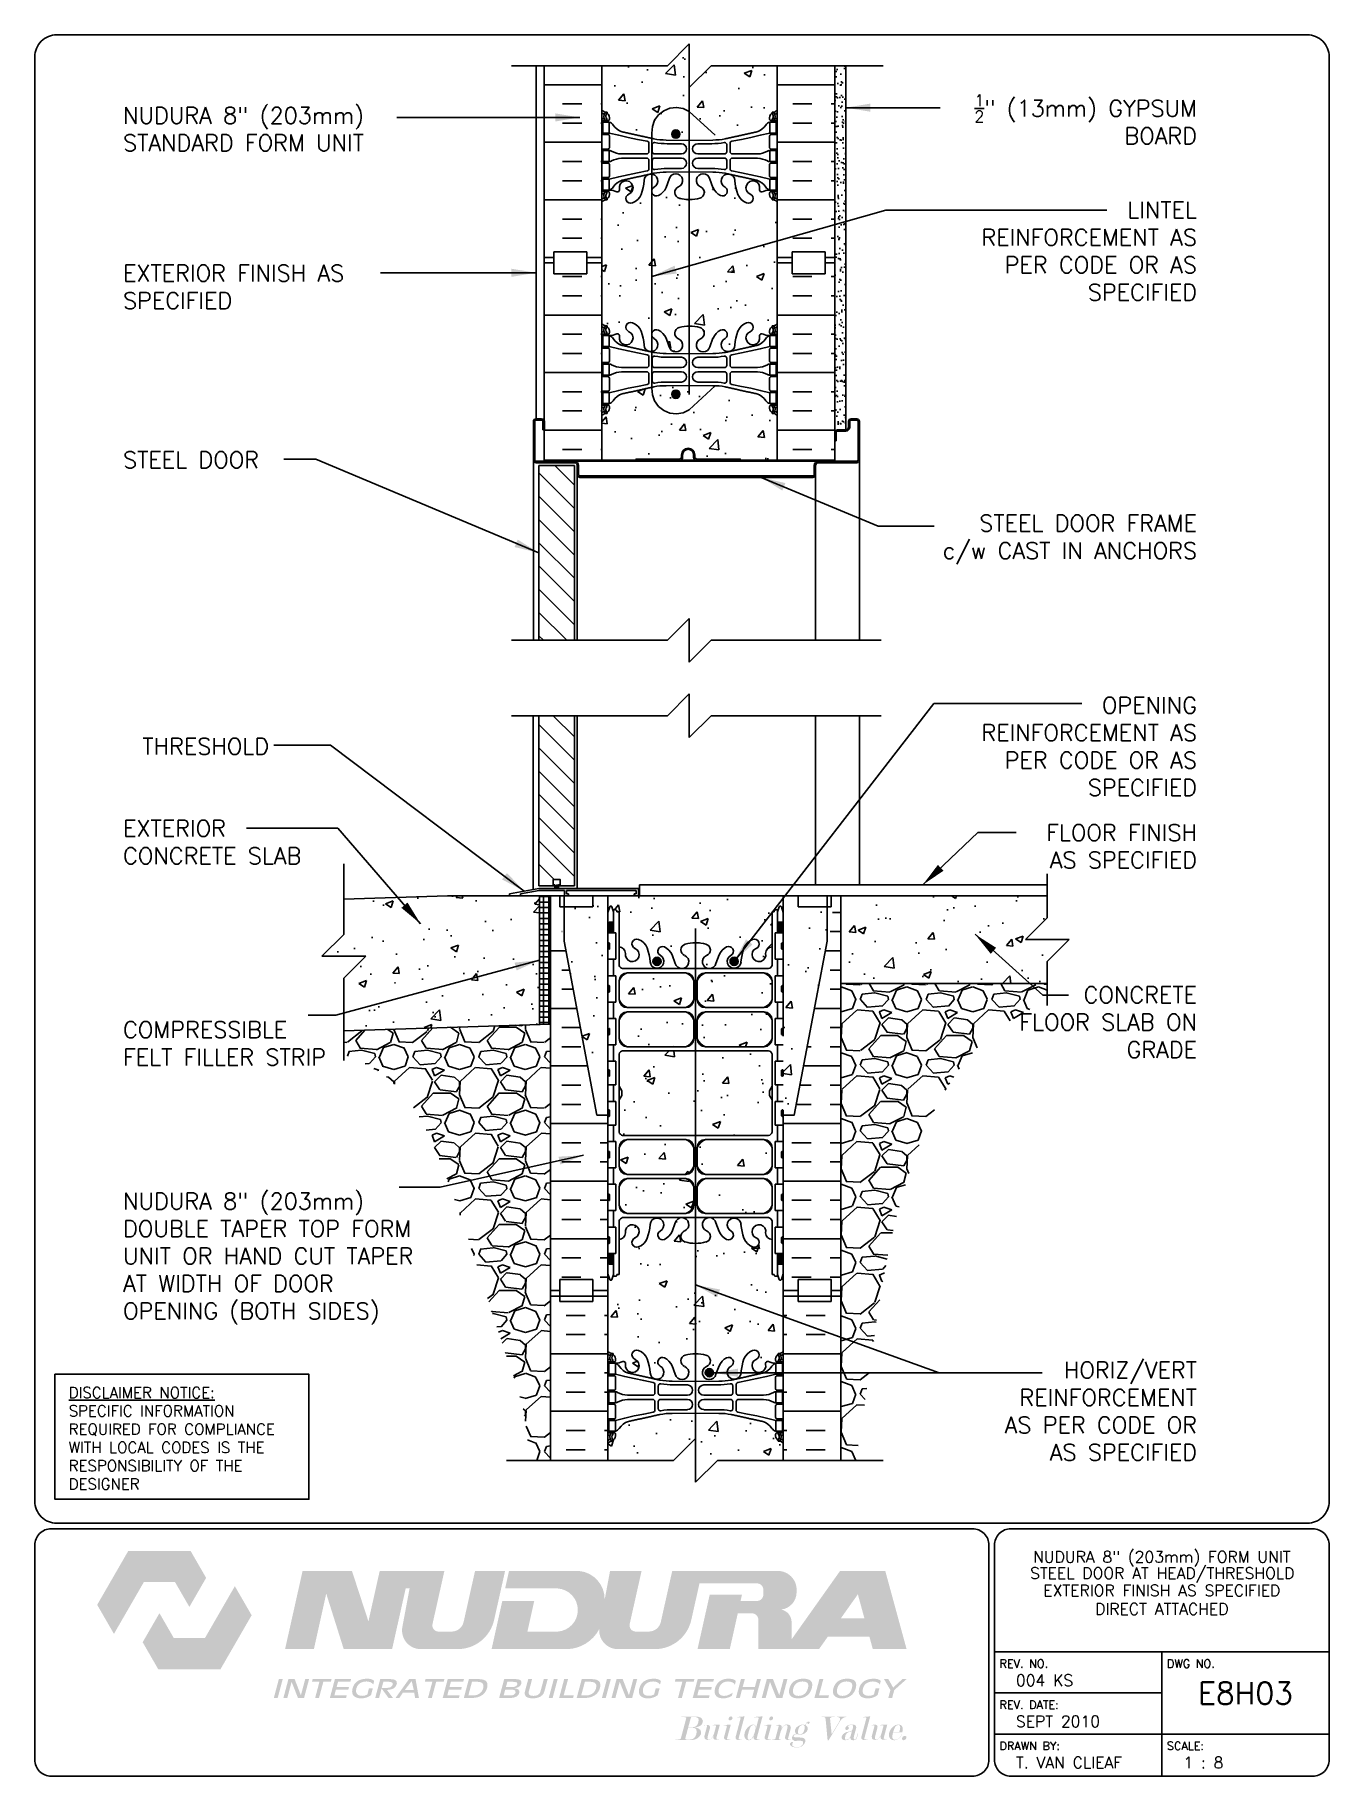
# Paper-space layout 'E8H03' of a CAD drawing. Header units: inches. Extents: x 0.42 to 7.8, y 0.49 to 10.41.
# The model-space entities are those that its viewports show. They can reach past a viewport. Long polylines and large blocks are cut down to what shows.
import ezdxf
from ezdxf.enums import TextEntityAlignment as Align

# ---------------------------------------------------------------- set-up
doc = ezdxf.new("R2010")
doc.units = ezdxf.units.IN
doc.header["$LTSCALE"] = 0.5
doc.header["$MEASUREMENT"] = 0
doc.linetypes.add('DASHED2', pattern=[0.375, 0.25, -0.125])
doc.linetypes.add('HIDDEN2', pattern=[0.1875, 0.125, -0.0625])
for name, color, linetype in [('HATCH', 12, 'Continuous'), ('Hidden2', 12, 'HIDDEN2'), ('line25', 2, 'Continuous'), ('LINE3', 3, 'Continuous'), ('LINE50', 5, 'Continuous'), ('LINE65', 3, 'Continuous'), ('LINE9', 9, 'Continuous'), ('LOGO', 7, 'Continuous'), ('TBK_LINE65', 3, 'Continuous'), ('TBK_TEXT', 4, 'Continuous'), ('TEXT', 4, 'Continuous'), ('Web_Edge', 9, 'Continuous')]:
    doc.layers.add(name, color=color, linetype=linetype)
doc.styles.add('DIM', font='romans.shx', dxfattribs={"width": 0.7})
doc.styles.add('ROMANS', font='romans.shx', dxfattribs={"height": 0.75})
doc.dimstyles.new('ext_12', dxfattribs={"dimscale": 12, "dimtxt": 0.09375, "dimasz": 0.09375, "dimexe": 0.09375, "dimexo": 0.0625, "dimgap": 0.0625, "dimtad": 1, "dimdec": 1, "dimzin": 3, "dimdsep": 46, "dimlunit": 4, "dimtxsty": 'DIM', "dimcen": 0.09, "dimdle": 0.09375, "dimclrt": 4, "dimadec": 0, "dimazin": 0, "dimtfac": 1, "dimtdec": 1, "dimtmove": 2, "dimatfit": 3, "dimfxl": 1, "dimfrac": 2, "dimtolj": 1, "dimtzin": 0, "dimarcsym": 0})
pattern_1 = [(0, (-2719.536, -309.866), (0, 2.625), []), (0, (-2719.536, -308.991), (0, 2.625), [0.875, -0.875]), (0, (-2719.536, -308.116), (0, 2.625), [0.875, -0.875])]

psp = doc.layouts.new('E8H03')

# ---------------------------------------------------------------- texts
at = {"layer": 'TBK_TEXT', "color": 7, "style": 'ROMANS'}
for s, p in [('REV. NO.', (5.9215, 1.107)), ('DWG NO.', (6.876, 1.107)), ('REV. DATE:', (5.9215, 0.8726)), ('DRAWN BY:', (5.9215, 0.6382)), ('SCALE:', (6.876, 0.6382))]:
    psp.add_text(s, height=0.04688, dxfattribs=at).set_placement(p)
at = {"layer": 'TEXT', "insert": (0.6134, 2.7065), "char_height": 0.0625, "width": 1.41371, "attachment_point": 1, "style": 'ROMANS'}
psp.add_mtext('{\\Fromans.shx|c1;\\LDISCLAIMER NOTICE:\\l\\PSPECIFIC INFORMATION REQUIRED FOR COMPLIANCE WITH LOCAL CODES IS THE RESPONSIBILITY OF THE DESIGNER}', dxfattribs=at)

msp = doc.modelspace()

# ---------------------------------------------------------------- texts
at = {"layer": 'TEXT', "style": 'ROMANS'}
msp.add_text('THRESHOLD ', height=0.75, dxfattribs=at).set_placement((195.381, 166.711), align=Align.MIDDLE_RIGHT)
at = {"layer": 'TEXT', "char_height": 0.75, "style": 'ROMANS'}
for s, insert, width, attachment_point in [('\\A1;{\\H0.7x;\\S1/2;}" (13mm) GYPSUM BOARD', (237.198, 196.431), 12.40385, 3), ('NUDURA 8" (203mm) STANDARD FORM UNIT', (188.203, 194.852), 16.08776, 4), ('LINTEL REINFORCEMENT AS PER CODE OR AS SPECIFIED', (237.198, 191.541), 12.20083, 3), ('EXTERIOR FINISH AS SPECIFIED', (188.203, 187.661), 12.54928, 4), ('STEEL DOOR', (188.203, 179.775), 12.54928, 4), ('STEEL DOOR FRAME\\Pc/w CAST IN ANCHORS', (237.198, 177.26), 12.20083, 3), ('OPENING REINFORCEMENT AS PER CODE OR AS SPECIFIED', (237.198, 168.957), 11.66204, 3), ('EXTERIOR CONCRETE SLAB', (188.203, 162.344), 10.24833, 4), ('FLOOR FINISH AS SPECIFIED', (237.198, 163.15), 8.92326, 3), ('CONCRETE FLOOR SLAB ON GRADE', (237.198, 155.756), 8.92326, 3), ('COMPRESSIBLE FELT FILLER STRIP', (188.203, 153.162), 10.24833, 4), ('NUDURA 8" (203mm) DOUBLE TAPER TOP FORM UNIT OR HAND CUT TAPER AT WIDTH OF DOOR OPENING (BOTH SIDES)', (188.203, 143.343), 14.57383, 4), ('HORIZ/VERT REINFORCEMENT AS PER CODE OR AS SPECIFIED', (237.198, 138.643), 9.76094, 3)]:
    msp.add_mtext(s, dxfattribs=dict(at, insert=insert, width=width, attachment_point=attachment_point))

# ---------------------------------------------------------------- blocks, each defined once
blk = doc.blocks.new('TITLEBLOCK-Tag')
at = {"style": 'ROMANS'}
for tag, height, p in [('TITLE_LINE_1', 0.065, (0.927, -0.1328)), ('TITLE_LINE_2', 0.065, (0.9294, -0.2258)), ('CENTRE-LINE-3', 0.065, (0.927, -0.3246)), ('TITLE_LINE_4', 0.065, (0.927, -0.4299)), ('TITLE_LINE_5', 0.065, (0.927, -0.526)), ('DWG', 0.125, (1.4043, -0.9102))]:
    blk.add_attdef(tag, text='', height=height, dxfattribs=at).set_placement(p, align=Align.MIDDLE_CENTER)
for tag, p in [('LATEST_REVISION', (0.0954, -0.8366)), ('REVISION_DATE', (0.0954, -1.071)), ('DRAWN_BY', (0.0954, -1.3053)), ('SCALE', (1.0499, -1.3053))]:
    blk.add_attdef(tag, text='', height=0.065, dxfattribs=at).set_placement(p, align=Align.MIDDLE_LEFT)

# ---------------------------------------------------------------- hatches: boundary and pattern name
at = {"layer": 'HATCH'}
h = msp.add_hatch(dxfattribs=at)
h.set_pattern_fill('AR-CONC', color=256, scale=0.5)
h.set_pattern_definition([(50, (0, 0), (3.5863, -0.31376), [0.375, -4.125]), (355, (0, 0), (-0.693757, 3.76096), [0.3, -3.3]), (100.4514, (0.299, -0.026), (2.892544, 3.4472), [0.3187, -3.50571]), (46.1842, (0, 1), (5.336207, -0.827596), [0.5625, -6.1875]), (96.6356, (0.4447, 0.931), (4.67331, 4.87059), [0.47805, -5.25857]), (351.1842, (0, 1), (4.67331, 4.87059), [0.45, -4.95]), (21, (0.5, 0.75), (2.984535, -2.013094), [0.375, -4.125]), (326, (0.5, 0.75), (1.216577, 3.62575), [0.3, -3.3]), (71.4514, (0.7487, 0.5822), (4.20111, 1.612656), [0.3187, -3.50571]), (37.5, (0, 0), (0.0607993, 1.664469), [0, -3.26, 0, -3.35, 0, -3.3125]), (7.5, (0, 0), (1.315348, 1.972059), [0, -1.91, 0, -3.185, 0, -1.2625]), (327.5, (-1.115, 0), (2.669112, -0.1127744), [0, -1.25, 0, -3.9, 0, -5.175]), (317.5, (-1.615, 0), (2.91593, 0.500525), [0, -1.625, 0, -2.59, 0, -3.675])])
edge = h.paths.add_edge_path()
edge.add_line((218.045, 197.746), (215.034, 197.746))
edge.add_line((215.034, 197.746), (214.034, 196.746))
edge.add_line((214.034, 196.746), (214.034, 198.746))
edge.add_line((214.034, 198.746), (213.034, 197.746))
edge.add_line((213.034, 197.746), (210.045, 197.746))
edge.add_line((210.045, 197.746), (210.045, 195.722))
edge.add_arc((210.391, 196.083), 0.5, 226.21089, 246.42182)
edge.add_line((210.191, 195.624), (210.281, 195.624))
edge.add_line((210.281, 195.624), (210.281, 195.583))
edge.add_arc((210.141, 195.375), 0.25, 0, 55.9442, ccw=False)
edge.add_line((210.391, 195.375), (210.391, 195.308))
edge.add_arc((210.329, 195.308), 0.0625, -90, 0, ccw=False)
edge.add_line((210.329, 195.245), (210.281, 195.245))
edge.add_line((210.281, 195.245), (210.281, 195.175))
edge.add_line((210.281, 195.175), (210.386, 195.175))
edge.add_arc((210.264, 194.833), 0.364, 32.04242, 70.33874, ccw=False)
edge.add_arc((211.187, 195.444), 0.743, 214.22802, 253.81071)
edge.add_spline(control_points=[(210.979, 194.73), (212.417, 194.41)], knot_values=[0, 0, 1, 1], degree=1, periodic=0)
edge.add_arc((212.973, 197.341), 2.984, 259.25462, 270.09947)
edge.add_line((212.978, 194.357), (214.045, 194.341))
edge.add_line((214.045, 194.341), (215.112, 194.357))
edge.add_arc((215.117, 197.341), 2.984, 269.90053, 280.74538)
edge.add_spline(control_points=[(215.673, 194.41), (217.111, 194.73)], knot_values=[0, 0, 1, 1], degree=1, periodic=0)
edge.add_arc((216.903, 195.444), 0.743, 286.18929, 325.77198)
edge.add_arc((217.826, 194.833), 0.364, 109.66126, 147.95758, ccw=False)
edge.add_line((217.704, 195.175), (217.809, 195.175))
edge.add_line((217.809, 195.175), (217.809, 195.245))
edge.add_line((217.809, 195.245), (217.762, 195.245))
edge.add_arc((217.762, 195.308), 0.0625, 180, 270, ccw=False)
edge.add_line((217.699, 195.308), (217.699, 195.375))
edge.add_arc((217.949, 195.375), 0.25, 124.0558, 180, ccw=False)
edge.add_line((217.809, 195.583), (217.809, 195.624))
edge.add_line((217.809, 195.624), (217.899, 195.624))
edge.add_arc((217.699, 196.083), 0.5, 293.57818, 313.78911)
edge.add_line((218.045, 195.722), (218.045, 197.746))
h.paths.add_polyline_path([(218.045, 191.529, 0.088416), (217.899, 191.627), (217.809, 191.627), (217.809, 191.668, -0.249069), (217.699, 191.875), (217.699, 191.943, -0.414214), (217.762, 192.005), (217.809, 192.005), (217.809, 192.075), (217.704, 192.075, 0.085348), (217.375, 192, -0.669601), (217.242, 192.12, 2.087231), (216.808, 191.895, -1), (216.645, 191.487, -0.21345), (216.253, 191.876, -0.068226), (216.117, 192.504, 1.753171), (215.666, 192.207, -0.940793), (215.462, 191.824, -0.173075), (215.116, 192.191), (214.974, 192.578, 1.612474), (214.542, 192.218, -0.734872), (214.519, 191.707, -0.068475), (214.045, 191.645, -0.068475), (213.571, 191.707, -0.734872), (213.548, 192.218, 1.612474), (213.116, 192.578), (212.974, 192.191, -0.173075), (212.628, 191.824, -0.940793), (212.424, 192.207, 1.753171), (211.973, 192.504, -0.068226), (211.838, 191.876, -0.21345), (211.445, 191.487, -1), (211.282, 191.895, 2.087231), (210.848, 192.12, -0.669601), (210.716, 192, 0.085348), (210.386, 192.075), (210.281, 192.075), (210.281, 192.005), (210.329, 192.005, -0.414214), (210.391, 191.943), (210.391, 191.875, -0.249069), (210.281, 191.668), (210.281, 191.627), (210.191, 191.627, 0.088416), (210.045, 191.529), (210.045, 188.756), (210.045, 185.983, 0.088416), (210.191, 185.885), (210.281, 185.885), (210.281, 185.844, -0.249069), (210.391, 185.637), (210.391, 185.569, -0.414214), (210.329, 185.507), (210.281, 185.507), (210.281, 185.437), (210.386, 185.437, 0.085348), (210.716, 185.512, -0.669601), (210.848, 185.392, 2.087231), (211.282, 185.617, -1), (211.445, 186.025, -0.21345), (211.838, 185.636, -0.068226), (211.973, 185.008, 1.753171), (212.424, 185.305, -0.940793), (212.628, 185.688, -0.173075), (212.974, 185.321), (213.116, 184.934, 1.612474), (213.548, 185.294, -0.734872), (213.571, 185.805, -0.068475), (214.045, 185.867, -0.068475), (214.519, 185.805, -0.734872), (214.542, 185.294, 1.612474), (214.974, 184.934), (215.116, 185.321, -0.173075), (215.462, 185.688, -0.940793), (215.666, 185.305, 1.753171), (216.117, 185.008, -0.068226), (216.253, 185.636, -0.21345), (216.645, 186.025, -1), (216.808, 185.617, 2.087231), (217.242, 185.392, -0.669601), (217.375, 185.512, 0.085348), (217.704, 185.437), (217.809, 185.437), (217.809, 185.507), (217.762, 185.507, -0.414214), (217.699, 185.569), (217.699, 185.637, -0.249069), (217.809, 185.844), (217.809, 185.885), (217.899, 185.885, 0.088416), (218.045, 185.983), (218.045, 188.756)])
edge = h.paths.add_edge_path()
edge.add_line((217.699, 182.137), (217.699, 182.204))
edge.add_arc((217.762, 182.204), 0.0625, 90, 180, ccw=False)
edge.add_line((217.762, 182.267), (217.809, 182.267))
edge.add_line((217.809, 182.267), (217.809, 182.337))
edge.add_line((217.809, 182.337), (217.704, 182.337))
edge.add_arc((217.826, 182.679), 0.364, 214.97751, 250.33874, ccw=False)
edge.add_arc((216.903, 182.068), 0.743, 32.79192, 73.81071)
edge.add_spline(control_points=[(217.111, 182.782), (215.673, 183.102)], knot_values=[0, 0, 1, 1], degree=1, periodic=0)
edge.add_arc((215.117, 180.171), 2.984, 79.25462, 90.09947)
edge.add_line((215.112, 183.155), (214.045, 183.17))
edge.add_line((214.045, 183.17), (212.978, 183.155))
edge.add_arc((212.973, 180.171), 2.984, 89.90053, 100.74538)
edge.add_spline(control_points=[(212.417, 183.102), (210.979, 182.782)], knot_values=[0, 0, 1, 1], degree=1, periodic=0)
edge.add_arc((211.187, 182.068), 0.743, 106.18929, 147.20808)
edge.add_arc((210.264, 182.679), 0.364, 289.66126, 325.02249, ccw=False)
edge.add_line((210.386, 182.337), (210.281, 182.337))
edge.add_line((210.281, 182.337), (210.281, 182.267))
edge.add_line((210.281, 182.267), (210.329, 182.267))
edge.add_arc((210.329, 182.204), 0.0625, 0, 90, ccw=False)
edge.add_line((210.391, 182.204), (210.391, 182.137))
edge.add_arc((210.141, 182.137), 0.25, 304.0558, 360, ccw=False)
edge.add_line((210.281, 181.929), (210.281, 181.888))
edge.add_line((210.281, 181.888), (210.191, 181.888))
edge.add_arc((210.391, 181.429), 0.5, 113.57818, 133.78911)
edge.add_line((210.045, 181.79), (210.045, 179.756))
edge.add_line((210.045, 179.756), (211.607, 179.756))
edge.add_line((211.607, 179.756), (211.607, 179.806))
edge.add_line((211.607, 179.806), (213.557, 179.806))
edge.add_arc((213.557, 179.931), 0.125, 270, 360)
edge.add_line((213.682, 179.931), (213.682, 180.006))
edge.add_arc((213.982, 180.006), 0.3, 0, 180, ccw=False)
edge.add_line((214.282, 180.006), (214.282, 179.931))
edge.add_arc((214.407, 179.931), 0.125, 180, 270)
edge.add_line((214.407, 179.806), (216.357, 179.806))
edge.add_line((216.357, 179.806), (216.357, 179.756))
edge.add_line((216.357, 179.756), (218.045, 179.756))
edge.add_line((218.045, 179.756), (218.045, 181.79))
edge.add_arc((217.699, 181.429), 0.5, 46.21089, 66.42182)
edge.add_line((217.899, 181.888), (217.809, 181.888))
edge.add_line((217.809, 181.888), (217.809, 181.929))
edge.add_arc((217.949, 182.137), 0.25, 180, 235.9442, ccw=False)
h.paths.add_polyline_path([(217.811, 159.168), (217.911, 159.168), (217.911, 159.198, -0.414214), (217.961, 159.248), (218.087, 159.248), (218.136, 159.398, -0.6), (218.236, 159.398), (218.321, 159.137), (218.321, 159.897), (210.321, 159.897), (210.321, 159.137), (210.406, 159.398, -0.6), (210.506, 159.398), (210.555, 159.248), (210.681, 159.248, -0.414214), (210.731, 159.198), (210.731, 159.168), (210.831, 159.168), (210.831, 157.566, -0.380397), (211.124, 157.271, 2.087231), (211.558, 157.496, -1), (211.721, 157.905, -0.21345), (212.114, 157.515, -0.068226), (212.249, 156.888, 1.753171), (212.7, 157.184, -0.940793), (212.904, 157.567, -0.173075), (213.25, 157.201), (213.392, 156.814, 1.612474), (213.824, 157.174, -0.734872), (213.847, 157.685, -0.068475), (214.321, 157.747, -0.068475), (214.795, 157.685, -0.734872), (214.818, 157.174, 1.612474), (215.25, 156.814), (215.392, 157.201, -0.173075), (215.738, 157.567, -0.940793), (215.942, 157.184, 1.753171), (216.393, 156.888, -0.068226), (216.528, 157.515, -0.21345), (216.921, 157.905, -1), (217.084, 157.496, 2.087231), (217.518, 157.271, -0.380392), (217.811, 157.566)])
h.paths.add_polyline_path([(210.321, 159.168), (210.321, 159.897), (209.633, 159.897), (209.633, 159.397), (208.321, 159.397), (208.321, 157.825), (209.821, 149.897), (210.321, 149.897)])
h.paths.add_polyline_path([(207.196, 159.897), (204.196, 159.897), (203.008, 159.897), (198.274, 159.741), (198.274, 158.137), (197.274, 157.137), (199.274, 157.137), (198.274, 156.137), (198.274, 153.738), (207.196, 154.031)])
h.paths.add_polyline_path([(220.321, 157.825), (220.321, 159.397), (219.008, 159.397), (219.008, 159.897), (218.946, 159.897), (218.321, 159.897), (218.321, 159.137), (218.321, 149.897), (218.821, 149.897)])
h.paths.add_polyline_path([(230.368, 158.897), (230.368, 159.897), (220.946, 159.897), (220.946, 155.896), (230.368, 155.897), (230.368, 156.897), (231.368, 157.897), (229.368, 157.897)])
h.paths.add_polyline_path([(214.245, 156.011, 0.225652), (213.87, 156.386), (211.206, 156.386, 0.225652), (210.831, 156.011), (210.831, 155.17, 0.225652), (211.206, 154.795), (213.87, 154.795, 0.225652), (214.245, 155.17)])
h.paths.add_polyline_path([(217.811, 155.17), (217.811, 156.011, 0.225652), (217.436, 156.386), (214.772, 156.386, 0.225652), (214.397, 156.011), (214.397, 155.17, 0.225652), (214.772, 154.795), (217.436, 154.795, 0.225652)])
h.paths.add_polyline_path([(217.811, 154.229, 0.225652), (217.436, 154.604), (214.772, 154.604, 0.225652), (214.397, 154.229), (214.397, 153.388, 0.225652), (214.772, 153.013), (217.436, 153.013, 0.225652), (217.811, 153.388)])
h.paths.add_polyline_path([(214.245, 154.229, 0.225652), (213.87, 154.604), (211.206, 154.604, 0.225652), (210.831, 154.229), (210.831, 153.388, 0.225652), (211.206, 153.013), (213.87, 153.013, 0.225652), (214.245, 153.388)])
h.paths.add_polyline_path([(217.811, 150.584), (217.691, 150.784), (217.691, 150.897), (217.691, 151.009), (217.811, 151.209), (217.811, 152.678, 0.268138), (217.65, 152.826), (210.992, 152.826, 0.268156), (210.831, 152.678), (210.831, 151.209), (210.951, 151.009), (210.951, 150.897), (210.951, 150.784), (210.831, 150.584), (210.831, 149.116, 0.268156), (210.992, 148.967), (217.65, 148.967, 0.268138), (217.811, 149.115)])
h.paths.add_polyline_path([(214.245, 148.405, 0.225652), (213.87, 148.78), (211.206, 148.78, 0.225652), (210.831, 148.405), (210.831, 147.564, 0.225652), (211.206, 147.189), (213.87, 147.189, 0.225652), (214.245, 147.564)])
h.paths.add_polyline_path([(214.245, 146.623, 0.225652), (213.87, 146.998), (211.206, 146.998, 0.225652), (210.831, 146.623), (210.831, 145.783, 0.225652), (211.206, 145.408), (213.87, 145.408, 0.225652), (214.245, 145.783)])
h.paths.add_polyline_path([(217.811, 146.623, 0.225652), (217.436, 146.998), (214.772, 146.998, 0.225652), (214.397, 146.623), (214.397, 145.783, 0.225652), (214.772, 145.408), (217.436, 145.408, 0.225652), (217.811, 145.783)])
h.paths.add_polyline_path([(217.811, 148.405, 0.225652), (217.436, 148.78), (214.772, 148.78, 0.225652), (214.397, 148.405), (214.397, 147.564, 0.225652), (214.772, 147.189), (217.436, 147.189, 0.225652), (217.811, 147.564)])
h.paths.add_polyline_path([(218.321, 142.656), (218.236, 142.395, -0.6), (218.136, 142.395), (218.087, 142.545), (217.961, 142.545, -0.414214), (217.911, 142.595), (217.911, 142.625), (217.811, 142.625), (217.811, 144.227, -0.380392), (217.518, 144.522, 2.087231), (217.084, 144.297, -1), (216.921, 143.889, -0.21345), (216.528, 144.278, -0.068226), (216.393, 144.906, 1.753171), (215.942, 144.609, -0.940793), (215.738, 144.226, -0.173075), (215.392, 144.592), (215.25, 144.979, 1.612474), (214.818, 144.62, -0.734872), (214.795, 144.109, -0.068475), (214.321, 144.047, -0.068475), (213.847, 144.109, -0.734872), (213.824, 144.62, 1.612474), (213.392, 144.979), (213.25, 144.592, -0.173075), (212.904, 144.226, -0.940793), (212.7, 144.609, 1.753171), (212.249, 144.906, -0.068226), (212.114, 144.278, -0.21345), (211.721, 143.889, -1), (211.558, 144.297, 2.087231), (211.124, 144.522, -0.380397), (210.831, 144.227), (210.831, 142.625), (210.731, 142.625), (210.731, 142.595, -0.414214), (210.681, 142.545), (210.555, 142.545), (210.506, 142.395, -0.6), (210.406, 142.395), (210.321, 142.656), (210.321, 142.625), (210.321, 141.897), (210.321, 139.123, 0.088416), (210.467, 139.026), (210.557, 139.026), (210.557, 138.984, -0.249069), (210.667, 138.777), (210.667, 138.71, -0.414214), (210.604, 138.647), (210.557, 138.647), (210.557, 138.577), (210.662, 138.577, 0.085348), (210.991, 138.653, -0.669601), (211.124, 138.532, 2.087231), (211.558, 138.757, -1), (211.721, 139.166, -0.21345), (212.114, 138.777, -0.068226), (212.249, 138.149, 1.753171), (212.7, 138.445, -0.940793), (212.904, 138.829, -0.173075), (213.25, 138.462), (213.392, 138.075, 1.612474), (213.824, 138.435, -0.734872), (213.847, 138.946, -0.068475), (214.321, 139.008, -0.068475), (214.795, 138.946, -0.734872), (214.818, 138.435, 1.612474), (215.25, 138.075), (215.392, 138.462, -0.173075), (215.738, 138.829, -0.940793), (215.942, 138.445, 1.753171), (216.393, 138.149, -0.068226), (216.528, 138.777, -0.21345), (216.921, 139.166, -1), (217.084, 138.757, 2.087231), (217.518, 138.532, -0.669601), (217.651, 138.653, 0.085348), (217.98, 138.577), (218.085, 138.577), (218.085, 138.647), (218.037, 138.647, -0.414214), (217.975, 138.71), (217.975, 138.777, -0.249069), (218.085, 138.984), (218.085, 139.026), (218.175, 139.026, 0.088416), (218.321, 139.123), (218.321, 141.897)])
edge = h.paths.add_edge_path()
edge.add_line((217.975, 135.277), (217.975, 135.345))
edge.add_arc((218.037, 135.345), 0.0625, 90, 180, ccw=False)
edge.add_line((218.037, 135.407), (218.085, 135.407))
edge.add_line((218.085, 135.407), (218.085, 135.477))
edge.add_line((218.085, 135.477), (217.98, 135.477))
edge.add_arc((218.102, 135.82), 0.364, 214.97751, 250.33874, ccw=False)
edge.add_arc((217.179, 135.209), 0.743, 32.79192, 73.81071)
edge.add_spline(control_points=[(217.387, 135.923), (215.949, 136.243)], knot_values=[0, 0, 1, 1], degree=1, periodic=0)
edge.add_arc((215.393, 133.311), 2.984, 79.25462, 90.09947)
edge.add_line((215.388, 136.295), (214.321, 136.311))
edge.add_line((214.321, 136.311), (213.254, 136.295))
edge.add_arc((213.249, 133.311), 2.984, 89.90053, 100.74538)
edge.add_spline(control_points=[(212.693, 136.243), (211.255, 135.923)], knot_values=[0, 0, 1, 1], degree=1, periodic=0)
edge.add_arc((211.463, 135.209), 0.743, 106.18929, 147.20808)
edge.add_arc((210.54, 135.82), 0.364, 289.66126, 325.02249, ccw=False)
edge.add_line((210.662, 135.477), (210.557, 135.477))
edge.add_line((210.557, 135.477), (210.557, 135.407))
edge.add_line((210.557, 135.407), (210.604, 135.407))
edge.add_arc((210.604, 135.345), 0.0625, 0, 90, ccw=False)
edge.add_line((210.667, 135.345), (210.667, 135.277))
edge.add_arc((210.417, 135.277), 0.25, 304.0558, 360, ccw=False)
edge.add_line((210.557, 135.07), (210.557, 135.028))
edge.add_line((210.557, 135.028), (210.467, 135.028))
edge.add_arc((210.667, 134.57), 0.5, 113.57818, 133.78911)
edge.add_line((210.321, 134.931), (210.321, 134.152))
edge.add_line((210.321, 134.152), (213.314, 134.152))
edge.add_line((213.314, 134.152), (214.314, 135.152))
edge.add_line((214.314, 135.152), (214.314, 133.152))
edge.add_line((214.314, 133.152), (215.314, 134.152))
edge.add_line((215.314, 134.152), (218.321, 134.152))
edge.add_line((218.321, 134.152), (218.321, 134.931))
edge.add_arc((217.975, 134.57), 0.5, 46.21089, 66.42182)
edge.add_line((218.175, 135.028), (218.085, 135.028))
edge.add_line((218.085, 135.028), (218.085, 135.07))
edge.add_arc((218.225, 135.277), 0.25, 180, 235.9442, ccw=False)
h = msp.add_hatch(dxfattribs=at)
h.set_pattern_fill('INSUL', color=256, scale=7, style=0)
h.paths.add_polyline_path([(210.045, 197.746), (207.42, 197.746), (207.42, 188.756), (207.858, 188.756), (207.858, 189.256), (209.358, 189.256), (209.358, 188.756), (210.045, 188.756)])
h.paths.add_polyline_path([(220.67, 197.746), (218.045, 197.746), (218.045, 188.756), (218.733, 188.756), (218.733, 189.256), (220.233, 189.256), (220.233, 188.756), (220.67, 188.756)])
h = msp.add_hatch(dxfattribs=at)
h.set_pattern_fill('AR-SAND', color=256, scale=0.25, style=0)
h.set_pattern_definition([(37.5, (88.13368, 2.11087), (-0.01574834, 0.48170594), [0, -0.38, 0, -0.425, 0, -0.40625]), (7.5, (88.1337, 2.1109), (0.4424442, 0.7055365), [0, -0.205, 0, -0.3425, 0, -0.13125]), (327.5, (87.8262, 2.11087), (0.7785355, 0.0014148), [0, -0.125, 0, -0.45, 0, -0.5875]), (317.5, (87.8262, 2.1109), (0.7515317, 0.2194189), [0, -0.0625, 0, -0.295, 0, -0.3375])])
h.paths.add_polyline_path([(221.17, 193.401), (220.67, 193.118), (220.67, 188.756), (220.67, 181.018, -0.414214), (220.795, 181.143), (221.17, 181.143)])
h.paths.add_polyline_path([(221.17, 194.011), (220.67, 194.011), (220.67, 193.118), (221.17, 193.401)])
h.paths.add_polyline_path([(221.17, 197.746), (220.67, 197.746), (220.67, 194.011), (221.17, 194.011)])
h = msp.add_hatch(dxfattribs=at)
h.set_pattern_fill('INSUL', color=256, scale=7, style=0)
h.paths.add_polyline_path([(210.045, 188.756), (209.358, 188.756), (209.358, 188.256), (207.858, 188.256), (207.858, 188.756), (207.42, 188.756), (207.42, 179.756), (210.045, 179.756)])
h.paths.add_polyline_path([(220.67, 188.756), (220.233, 188.756), (220.233, 188.256), (218.733, 188.256), (218.733, 188.756), (218.045, 188.756), (218.045, 179.756), (220.468, 179.756), (220.67, 179.756)])
h = msp.add_hatch(dxfattribs=at)
h.set_pattern_fill('ANSI31', color=256, scale=6, style=0)
h.set_pattern_definition([(135, (329.08446, 2.1109), (0.53033, 0.53033), [])])
h.paths.add_polyline_path([(208.797, 171.545), (207.172, 171.545), (207.172, 179.518), (208.797, 179.518)])
h = msp.add_hatch(dxfattribs=at)
h.set_pattern_fill('ANSI31', color=256, scale=6, style=0)
h.set_pattern_definition([(135, (329.08446, 4.4248), (0.53033, 0.53033), [])])
h.paths.add_polyline_path([(208.145, 160.635), (208.145, 160.395), (208.065, 160.395), (208.065, 160.352), (208.145, 160.352), (208.797, 160.352), (208.797, 168.108), (207.172, 168.108), (207.172, 160.352), (207.895, 160.352), (207.895, 160.395), (207.823, 160.395), (207.823, 160.635)])
h = msp.add_hatch(dxfattribs=at)
h.set_pattern_fill('NET', color=256, scale=2, style=0)
h.set_pattern_definition([(0, (86.13368, 2.11087), (0, 0.25), []), (90, (86.13368, 2.11087), (-0.25, 2e-17), [])])
h.paths.add_polyline_path([(207.696, 156.601), (207.196, 156.735), (207.196, 154.031), (207.696, 154.048)])
h.paths.add_polyline_path([(207.696, 158.798), (207.196, 158.887), (207.196, 156.735), (207.696, 156.601)])
h.paths.add_polyline_path([(207.696, 159.897), (207.196, 159.897), (207.196, 158.887), (207.696, 158.798)])
h = msp.add_hatch(dxfattribs=at)
h.set_pattern_fill('INSUL', color=256, scale=7, style=0)
h.set_pattern_definition(pattern_1)
edge = h.paths.add_edge_path()
edge.add_line((210.321, 149.897), (209.821, 149.897))
edge.add_line((209.821, 149.897), (208.071, 159.147))
edge.add_line((208.071, 159.147), (208.071, 159.897))
edge.add_line((208.071, 159.897), (207.696, 159.897))
edge.add_line((207.696, 159.897), (207.696, 141.897))
edge.add_line((207.696, 141.897), (208.133, 141.897))
edge.add_line((208.133, 141.897), (208.133, 142.397))
edge.add_line((208.133, 142.397), (209.633, 142.397))
edge.add_line((209.633, 142.397), (209.633, 141.897))
edge.add_line((209.633, 141.897), (210.071, 141.897))
edge.add_line((210.321, 149.897), (210.321, 141.897))
h = msp.add_hatch(dxfattribs=at)
h.set_pattern_fill('INSUL', color=256, scale=7, style=0)
h.set_pattern_definition(pattern_1)
edge = h.paths.add_edge_path()
edge.add_line((218.321, 149.897), (218.821, 149.897))
edge.add_line((218.821, 149.897), (220.571, 159.147))
edge.add_line((220.571, 159.147), (220.571, 159.897))
edge.add_line((220.571, 159.897), (220.946, 159.897))
edge.add_line((220.946, 159.897), (220.946, 141.897))
edge.add_line((220.946, 141.897), (220.508, 141.897))
edge.add_line((220.508, 141.897), (220.508, 142.397))
edge.add_line((220.508, 142.397), (219.008, 142.397))
edge.add_line((219.008, 142.397), (219.008, 141.897))
edge.add_line((219.008, 141.897), (218.571, 141.897))
edge.add_line((218.321, 149.897), (218.321, 141.897))
h = msp.add_hatch(dxfattribs=at)
h.set_pattern_fill('GRAVEL', color=256, scale=3, style=0)
h.set_pattern_definition([(228.0128, (223.106, 137.15151), (-23.9999947, -27.000004), [0.40361, -39.95726]), (184.9697, (222.83599, 136.85151), (36.00000315, 2.9999739), [0.6926, -68.56777]), (132.5104, (222.14599, 136.79151), (29.9999722, -33.000026), [0.48836, -48.3481]), (267.2737, (220.97599, 136.04151), (2.99998805, 60.0000009), [0.63071, -62.44067]), (292.8337, (220.94599, 135.41151), (-15.0000297, 35.9999892), [0.61847, -61.22812]), (357.2737, (221.18599, 134.84151), (-60.0000009, 2.99998805), [0.63071, -62.44067]), (37.6942, (221.81599, 134.81151), (-39.00002204, -29.9999712), [0.83409, -82.57455]), (72.2553, (222.47599, 135.32151), (21.0000323, 65.9999887), [0.78746, -77.95896]), (121.4296, (222.71599, 136.07151), (-24.0000247, 38.9999851), [0.63285, -62.65222]), (175.2364, (222.386, 136.6115), (33.0000028, -2.9999746), [0.7225, -35.40229]), (222.3974, (221.66599, 136.67151), (-36.00002205, -32.99997625), [0.934344, -92.500125]), (138.8141, (223.946, 136.0115), (-21.000009, 17.999992), [0.3189, -31.57153]), (171.4692, (223.70599, 136.22151), (38.9999949, -6.0000237), [0.60671, -60.06453]), (225, (223.106, 136.3115), (-3e-16, -3), [0.42426, -3.81838]), (203.1986, (222.896, 136.6715), (14.999999, 6.000004), [0.22847, -22.61885]), (291.8014, (222.686, 136.5815), (-3, 9.000001), [0.3231, -15.83239]), (30.9638, (222.806, 136.2815), (8.999994, 6.000007), [0.52479, -16.96807]), (161.565, (223.256, 136.5515), (6, -2.999995), [0.37947, -9.10736]), (16.3895, (220.94599, 136.58151), (30.0000066, 8.9999781), [0.5316, -52.62853]), (70.3462, (221.45599, 136.73151), (-11.9999857, -33.0000064), [0.44598, -44.15222]), (293.1986, (223.256, 137.1515), (-6.000004, 14.999999), [0.45694, -22.39037]), (343.6105, (223.43599, 136.73151), (-30.0000066, 8.9999781), [0.5316, -52.62853]), (339.444, (220.946, 134.7215), (-15.0000055, 5.999988), [0.51264, -25.11937]), (294.7751, (221.42599, 134.54151), (-14.9999766, 33.0000103), [0.42953, -42.52393]), (66.8014, (223.286, 134.1515), (6.000004, 14.999999), [0.45694, -22.39037]), (17.354, (223.46599, 134.57151), (-39.000006, -11.9999835), [0.50289, -49.78627]), (69.444, (221.816, 134.1515), (-5.999988, -15.0000055), [0.25632, -25.3757]), (101.31, (223.106, 134.1515), (-2.999993, 12.000002), [0.15297, -15.14409]), (165.9638, (223.076, 134.3015), (9.000002, -2.999994), [0.61847, -11.75085]), (186.009, (222.47599, 134.45151), (29.9999993, 2.999998), [0.57315, -56.74177]), (303.69, (222.806, 136.0115), (-3.000004, 6), [0.43267, -10.384]), (353.1572, (223.04599, 135.65151), (50.9999981, -6.000024), [0.75538, -74.78269]), (60.9454, (223.796, 135.5615), (-12, -21.000001), [0.30887, -30.57802]), (90, (223.946, 135.8315), (-3, 3), [0.18, -2.82]), (120.2564, (222.41599, 134.54151), (11.9999847, -21.0000074), [0.41677, -41.26056]), (48.0128, (222.206, 134.90151), (23.9999947, 27.000004), [0.80722, -39.55366]), (0, (222.746, 135.5015), (3, 3), [0.78, -2.22]), (325.3048, (223.52599, 135.50151), (-29.9999828, 21.0000258), [0.47434, -46.95982]), (254.0546, (223.916, 135.2315), (-3, -12), [0.4368, -21.40352]), (207.646, (223.79599, 134.81151), (-56.9999874, -30.00002314), [0.711195, -70.40842]), (175.4261, (223.16599, 134.48151), (-39.0000017, 2.9999844), [0.7524, -74.48722])])
edge = h.paths.add_edge_path()
edge.add_line((220.946, 155.896), (220.946, 141.897))
edge.add_line((220.946, 141.897), (220.946, 134.152))
edge.add_line((220.946, 134.152), (221.62, 134.152))
edge.add_spline(control_points=[(221.62, 134.152), (221.728, 134.797), (222.49, 139.402), (223.098, 146.325), (226.684, 153.224), (229.573, 154.724), (230.368, 155.137)], knot_values=[0, 0, 0, 0, 1.962014, 13.999792, 21.004381, 23.66399, 23.66399, 23.66399, 23.66399], degree=3, periodic=0)
edge.add_line((230.368, 155.137), (230.368, 155.897))
edge.add_line((230.368, 155.897), (220.946, 155.896))
h = msp.add_hatch(dxfattribs=at)
h.set_pattern_fill('GRAVEL', color=256, scale=3, style=0)
h.set_pattern_definition([(228.0128, (130.69778, 29.53145), (-23.9999947, -27.00000402), [0.40361, -39.957264]), (184.9697, (130.42778, 29.23145), (36.00000315, 2.99997392), [0.692604, -68.567775]), (132.5104, (129.73778, 29.17145), (29.99997216, -33.00002602), [0.488364, -48.348096]), (267.2737, (128.56778, 28.42145), (2.99998805, 60.00000088), [0.630714, -62.440674]), (292.8337, (128.53778, 27.79145), (-15.00002972, 35.99998924), [0.618465, -61.22812]), (357.2737, (128.77778, 27.22145), (-60.00000088, 2.99998805), [0.630714, -62.440674]), (37.6942, (129.40778, 27.19145), (-39.00002204, -29.999971215), [0.834087, -82.574547]), (72.2553, (130.06778, 27.70145), (21.00003229, 65.99998869), [0.787464, -77.958963]), (121.4296, (130.30778, 28.45145), (-24.0000247, 38.99998511), [0.63285, -62.65222]), (175.2364, (129.97778, 28.99145), (33.00000284, -2.9999746), [0.722496, -35.40229]), (222.3974, (129.25778, 29.05145), (-36.000022053, -32.999976246), [0.934344, -92.500125]), (138.8141, (131.53778, 28.39145), (-21.00000884, 17.99999194), [0.318903, -31.57153]), (171.4692, (131.29778, 28.60145), (38.99999485, -6.00002373), [0.60671, -60.064533]), (225, (130.6978, 28.6915), (-3e-16, -3), [0.424263, -3.818376]), (203.1986, (130.48778, 29.05145), (14.9999992, 6.000004), [0.228474, -22.618845]), (291.8014, (130.2778, 28.96145), (-2.9999997, 9.0000008), [0.32311, -15.832386]), (30.9638, (130.3978, 28.66145), (8.999994, 6.0000075), [0.524787, -16.96807]), (161.5651, (130.8478, 28.93145), (6.000001, -2.999995), [0.379473, -9.10736]), (16.3895, (128.53778, 28.96145), (30.0000066, 8.99997813), [0.5316, -52.628535]), (70.3462, (129.04778, 29.11145), (-11.99998574, -33.0000064), [0.445983, -44.152224]), (293.1986, (130.84778, 29.53145), (-6.000004, 14.9999992), [0.456945, -22.390374]), (343.6105, (131.02778, 29.11145), (-30.0000066, 8.99997813), [0.5316, -52.628535]), (339.444, (128.53778, 27.10145), (-15.0000055, 5.999988), [0.51264, -25.11937]), (294.7751, (129.01778, 26.92145), (-14.99997657, 33.00001027), [0.429534, -42.52393]), (66.8014, (130.87778, 26.53145), (6.000004, 14.9999992), [0.456945, -22.390374]), (17.354, (131.05778, 26.95145), (-39.00000606, -11.9999835), [0.502893, -49.78627]), (69.444, (129.40778, 26.53145), (-5.999988, -15.0000055), [0.25632, -25.37569]), (101.3099, (130.6978, 26.53145), (-2.999993, 12.0000023), [0.15297, -15.144087]), (165.9638, (130.6678, 26.68145), (9.0000016, -2.999994), [0.618465, -11.75085]), (186.009, (130.06778, 26.83145), (29.99999925, 2.99999795), [0.57315, -56.74177]), (303.6901, (130.3978, 28.39145), (-3.000004, 5.9999987), [0.432666, -10.383987]), (353.1572, (130.63778, 28.03145), (50.9999981, -6.00002399), [0.75538, -74.78269]), (60.9454, (131.38778, 27.94145), (-12.0000001, -21.00000115), [0.30887, -30.57802]), (90, (131.5378, 28.2115), (-3, 3), [0.18, -2.82]), (120.2564, (130.00778, 26.92145), (11.99998466, -21.00000737), [0.41677, -41.26056]), (48.0128, (129.79778, 27.28145), (23.9999947, 27.00000402), [0.807216, -39.553656]), (0, (130.3378, 27.8815), (3, 3), [0.78, -2.22]), (325.3048, (131.11778, 27.88145), (-29.99998278, 21.00002583), [0.47434, -46.95982]), (254.0546, (131.50778, 27.61145), (-2.9999997, -12.0000004), [0.436806, -21.403524]), (207.646, (131.38778, 27.19145), (-56.99998742, -30.00002314), [0.711195, -70.40842]), (175.4261, (130.75778, 26.86145), (-39.000001675, 2.9999844), [0.752397, -74.48722])])
edge = h.paths.add_edge_path()
edge.add_spline(control_points=[(198.274, 152.654), (198.821, 152.434), (201.049, 151.533), (203.495, 146.168), (205.041, 140.58), (206.702, 136.125), (206.657, 134.501), (206.647, 134.152)], knot_values=[0, 0, 0, 0, 1.73908, 7.096838, 16.122151, 19.936923, 20.981761, 20.981761, 20.981761, 20.981761], degree=3, periodic=0)
edge.add_line((206.647, 134.152), (207.696, 134.152))
edge.add_line((207.696, 134.152), (207.696, 146.095))
edge.add_line((207.696, 146.095), (207.696, 154.048))
edge.add_line((207.696, 154.048), (198.274, 153.738))
edge.add_line((198.274, 153.738), (198.274, 152.654))
h = msp.add_hatch(dxfattribs=at)
h.set_pattern_fill('INSUL', color=256, scale=7, style=0)
h.set_pattern_definition([(0, (-2715.8406, -273.1129), (0, 2.625), []), (0, (-2715.8406, -272.2379), (0, 2.625), [0.875, -0.875]), (0, (-2715.8406, -271.3629), (0, 2.625), [0.875, -0.875])])
h.paths.add_polyline_path([(207.696, 134.152), (210.321, 134.152), (210.321, 141.897), (209.633, 141.897), (209.633, 142.397), (208.133, 142.397), (208.133, 141.897), (207.696, 141.897)])
h = msp.add_hatch(dxfattribs=at)
h.set_pattern_fill('INSUL', color=256, scale=7, style=0)
h.set_pattern_definition([(180, (3144.4826, -273.1129), (0, 2.625), []), (180, (3144.4826, -272.2379), (0, 2.625), [0.875, -0.875]), (180, (3144.4826, -271.3629), (0, 2.625), [0.875, -0.875])])
h.paths.add_polyline_path([(218.321, 134.152), (220.946, 134.152), (220.946, 141.897), (220.508, 141.897), (220.508, 142.397), (219.008, 142.397), (219.008, 141.897), (218.321, 141.897)])
at = {"layer": 'LINE3'}
for points in [[(212.75, 156.903, 1), (212.375, 156.903, 1)], [(212.375, 156.903, 1), (212.75, 156.903, 1)], [(216.267, 156.903, 1), (215.892, 156.903, 1)], [(215.892, 156.903, 1), (216.267, 156.903, 1)], [(215.132, 138.148, 1), (214.757, 138.148, 1)], [(214.757, 138.148, 1), (215.132, 138.148, 1)]]:
    msp.add_hatch(color=256, dxfattribs=at).paths.add_polyline_path(points)
at = {"layer": 'LINE65'}
for points in [[(213.609, 194.626, 1), (213.234, 194.626, 1)], [(213.609, 182.766, 1), (213.234, 182.766, 1)]]:
    msp.add_hatch(color=256, dxfattribs=at).paths.add_polyline_path(points)

# ---------------------------------------------------------------- linework, layer by layer
at = {"layer": 'HATCH'}
for p, q in [((208.133, 197.746), (209.008, 197.746)), ((209.883, 197.746), (210.045, 197.746)), ((218.207, 197.746), (218.045, 197.746)), ((219.957, 197.746), (219.082, 197.746)), ((206.92, 179.768), (206.92, 171.545)), ((221.795, 179.768), (221.795, 171.545)), ((219.795, 179.099), (219.795, 171.545)), ((208.922, 168.108), (208.922, 160.227)), ((219.795, 168.108), (219.795, 160.397)), ((221.795, 168.108), (221.795, 160.397))]:
    msp.add_line(p, q, dxfattribs=at)
for centre, radius, start, end in [((207.601, 160.321), 0.307, 342.22738, 13.9189), ((208.362, 160.321), 0.463, 170.82894, 191.66834), ((207.601, 160.321), 0.322, 343.11516, 13.23184), ((208.362, 160.321), 0.447, 170.50577, 192.08184), ((207.601, 160.321), 0.338, 343.91726, 12.60997), ((208.362, 160.321), 0.432, 170.15888, 192.52597), ((207.601, 160.321), 0.354, 344.64569, 12.04435), ((208.362, 160.321), 0.416, 169.78553, 193.00431), ((207.601, 160.321), 0.369, 345.31025, 11.52764), ((208.362, 160.321), 0.401, 169.38257, 193.52101), ((207.601, 160.321), 0.385, 345.91909, 11.05371), ((208.362, 160.321), 0.385, 168.94629, 194.08091), ((207.601, 160.321), 0.401, 346.47899, 10.61743), ((208.362, 160.321), 0.369, 168.47236, 194.68975), ((207.601, 160.321), 0.416, 346.99569, 10.21447), ((208.362, 160.321), 0.354, 167.95565, 195.35431), ((207.601, 160.321), 0.432, 347.47403, 9.84112), ((208.362, 160.321), 0.338, 167.39003, 196.08274), ((207.601, 160.321), 0.447, 347.91816, 9.49423), ((208.362, 160.321), 0.322, 166.76816, 196.88484), ((207.601, 160.321), 0.463, 348.33166, 9.17106), ((208.362, 160.321), 0.307, 166.0811, 197.77262)]:
    msp.add_arc(centre, radius, start, end, dxfattribs=at)
at = {"layer": 'Hidden2'}
for p, q in [((208.071, 159.897), (208.133, 159.897)), ((210.321, 159.897), (210.321, 149.897)), ((218.321, 159.897), (218.321, 149.897))]:
    msp.add_line(p, q, dxfattribs=at)
at = {"layer": 'line25'}
for p, q in [((210.045, 197.746), (210.045, 188.756)), ((218.045, 188.756), (218.045, 197.746)), ((210.045, 188.756), (210.045, 179.756)), ((218.045, 179.756), (218.045, 188.756)), ((207.172, 171.545), (207.172, 179.518)), ((207.172, 179.518), (208.797, 179.518)), ((207.42, 179.756), (210.045, 179.756)), ((208.797, 179.518), (208.797, 171.545)), ((218.045, 179.756), (220.67, 179.756)), ((207.172, 160.352), (207.172, 168.108)), ((208.797, 168.108), (208.797, 160.352)), ((207.895, 160.395), (207.823, 160.395)), ((207.895, 160.352), (207.895, 160.395)), ((208.065, 160.352), (208.065, 160.395)), ((208.065, 160.395), (208.145, 160.395)), ((207.172, 160.352), (207.895, 160.352)), ((207.196, 159.897), (207.196, 154.031)), ((208.065, 160.352), (208.797, 160.352)), ((220.946, 155.896), (220.946, 159.897)), ((210.321, 158.202), (210.686, 158.202)), ((210.686, 157.002), (210.686, 158.202)), ((218.321, 158.202), (217.956, 158.202)), ((217.956, 157.002), (217.956, 158.202)), ((210.321, 157.002), (210.686, 157.002)), ((218.321, 157.002), (217.956, 157.002)), ((210.321, 156.252), (210.686, 156.252)), ((210.686, 155.052), (210.686, 156.252)), ((218.321, 156.252), (217.956, 156.252)), ((217.956, 155.052), (217.956, 156.252)), ((210.321, 155.052), (210.686, 155.052)), ((218.321, 155.052), (217.956, 155.052)), ((210.321, 154.302), (210.686, 154.302)), ((210.686, 153.102), (210.686, 154.302)), ((218.321, 154.302), (217.956, 154.302)), ((217.956, 153.102), (217.956, 154.302)), ((210.321, 153.102), (210.686, 153.102)), ((218.321, 153.102), (217.956, 153.102)), ((210.321, 152.352), (210.686, 152.352)), ((210.686, 152.352), (210.686, 151.272)), ((218.321, 152.352), (217.956, 152.352)), ((217.956, 152.352), (217.956, 151.272)), ((210.321, 151.272), (210.686, 151.272)), ((218.321, 151.272), (217.956, 151.272)), ((210.321, 150.522), (210.686, 150.522)), ((210.686, 149.442), (210.686, 150.522)), ((218.321, 150.522), (217.956, 150.522)), ((217.956, 149.442), (217.956, 150.522)), ((210.321, 149.897), (210.321, 141.897)), ((210.321, 149.442), (210.686, 149.442)), ((218.321, 149.442), (217.956, 149.442)), ((218.321, 149.897), (218.321, 141.897)), ((210.321, 148.692), (210.686, 148.692)), ((210.686, 148.692), (210.686, 147.492)), ((218.321, 148.692), (217.956, 148.692)), ((217.956, 148.692), (217.956, 147.492)), ((210.321, 147.492), (210.686, 147.492)), ((218.321, 147.492), (217.956, 147.492)), ((210.321, 146.742), (210.686, 146.742)), ((210.686, 146.742), (210.686, 145.542)), ((218.321, 146.742), (217.956, 146.742)), ((217.956, 146.742), (217.956, 145.542)), ((210.321, 145.542), (210.686, 145.542)), ((218.321, 145.542), (217.956, 145.542)), ((210.321, 144.792), (210.686, 144.792)), ((210.686, 144.792), (210.686, 143.592)), ((218.321, 144.792), (217.956, 144.792)), ((217.956, 144.792), (217.956, 143.592)), ((210.321, 143.592), (210.686, 143.592)), ((218.321, 143.592), (217.956, 143.592)), ((210.321, 141.897), (210.321, 134.152)), ((218.321, 134.152), (218.321, 141.897))]:
    msp.add_line(p, q, dxfattribs=at)
at = {"layer": 'line25', "color": 12}
for p, q in [((208.92, 179.099), (208.92, 171.545)), ((206.919, 168.108), (206.919, 160.183))]:
    msp.add_line(p, q, dxfattribs=at)
at = {"layer": 'line25'}
msp.add_lwpolyline([(207.895, 160.395), (207.823, 160.395), (207.823, 160.635), (208.145, 160.635), (208.145, 160.395), (208.065, 160.395)], dxfattribs=at)
at = {"layer": 'LINE3'}
msp.add_line((214.314, 158.397), (214.314, 135.152), dxfattribs=at)
for centre in [(212.562, 156.903), (212.562, 156.903), (216.08, 156.903), (216.08, 156.903), (214.945, 138.148), (214.945, 138.148)]:
    msp.add_circle(centre, 0.188, dxfattribs=at)
at = {"layer": 'LINE50'}
for p, q in [((207.42, 188.756), (207.42, 197.746)), ((220.67, 188.756), (220.67, 197.746)), ((207.42, 179.756), (207.42, 188.756)), ((220.67, 179.756), (220.67, 188.756)), ((203.008, 159.897), (198.276, 159.741)), ((203.008, 159.897), (204.196, 159.897)), ((203.196, 159.897), (203.896, 159.897)), ((204.196, 159.897), (218.946, 159.897)), ((207.696, 159.897), (207.696, 141.897)), ((207.696, 159.897), (208.321, 159.897)), ((218.946, 159.897), (230.368, 159.897)), ((220.946, 141.897), (220.946, 159.897)), ((220.946, 155.896), (230.368, 155.897)), ((220.946, 146.897), (220.946, 155.897)), ((207.696, 154.048), (198.274, 153.738)), ((220.946, 144.012), (220.946, 146.897)), ((207.696, 134.152), (207.696, 141.897)), ((220.946, 134.152), (220.946, 141.897))]:
    msp.add_line(p, q, dxfattribs=at)
for points in [[(207.42, 188.756), (207.858, 188.756), (207.858, 189.256), (209.358, 189.256), (209.358, 188.756), (210.045, 188.756)], [(210.045, 188.756), (209.358, 188.756), (209.358, 189.256), (207.858, 189.256), (207.858, 188.756), (207.42, 188.756)], [(220.67, 188.756), (220.233, 188.756), (220.233, 189.256), (218.733, 189.256), (218.733, 188.756), (218.045, 188.756)], [(218.045, 188.756), (218.733, 188.756), (218.733, 189.256), (220.233, 189.256), (220.233, 188.756), (220.67, 188.756)], [(210.321, 149.897), (209.821, 149.897), (208.321, 157.825), (208.321, 159.897)], [(218.321, 149.897), (218.821, 149.897), (220.321, 157.825), (220.321, 159.897)], [(210.321, 141.897), (209.633, 141.897), (209.633, 142.397), (208.133, 142.397), (208.133, 141.897), (207.696, 141.897)], [(207.696, 141.897), (208.133, 141.897), (208.133, 142.397), (209.633, 142.397), (209.633, 141.897), (210.321, 141.897)], [(210.321, 141.897), (209.633, 141.897), (209.633, 142.397), (208.133, 142.397), (208.133, 141.897), (207.696, 141.897)], [(218.321, 141.897), (219.008, 141.897), (219.008, 142.397), (220.508, 142.397), (220.508, 141.897), (220.946, 141.897)], [(220.946, 141.897), (220.508, 141.897), (220.508, 142.397), (219.008, 142.397), (219.008, 141.897), (218.321, 141.897)]]:
    msp.add_lwpolyline(points, dxfattribs=at)
at = {"layer": 'LINE65'}
msp.add_line((214.034, 197.746), (214.034, 182.756), dxfattribs=at)
msp.add_lwpolyline([(215.208, 183.142), (214.028, 182.057, -0.623194), (212.329, 183.047), (212.329, 194.668, -0.623194), (214.028, 195.658), (215.208, 194.574)], format="xyb", dxfattribs=at)
for centre in [(213.421, 194.626), (213.421, 182.766)]:
    msp.add_circle(centre, 0.188, dxfattribs=at)
at = {"layer": 'LINE9'}
for p, q in [((213.034, 197.746), (214.034, 198.746)), ((214.034, 198.746), (214.034, 196.746)), ((205.92, 197.746), (213.034, 197.746)), ((207.045, 197.746), (207.045, 181.643)), ((214.034, 196.746), (215.034, 197.746)), ((222.884, 197.746), (215.034, 197.746)), ((221.17, 181.143), (221.17, 197.746)), ((206.922, 181.518), (206.922, 179.768)), ((206.984, 179.768), (206.984, 181.518)), ((207.297, 181.643), (207.047, 181.643)), ((207.047, 181.581), (207.297, 181.581)), ((207.359, 181.518), (207.359, 181.143)), ((207.359, 181.143), (207.422, 181.143)), ((207.422, 181.143), (207.422, 181.518)), ((207.422, 181.203), (207.422, 181.143)), ((221.172, 181.143), (220.797, 181.143)), ((220.797, 181.081), (221.172, 181.081)), ((221.297, 181.518), (221.297, 181.268)), ((221.359, 181.268), (221.359, 181.518)), ((221.672, 181.643), (221.422, 181.643)), ((221.422, 181.581), (221.672, 181.581)), ((221.734, 181.518), (221.734, 179.768)), ((221.797, 179.768), (221.797, 181.518)), ((220.672, 181.018), (220.672, 180.643)), ((220.672, 180.643), (220.734, 180.643)), ((220.734, 180.643), (220.734, 181.018)), ((208.797, 179.706), (207.047, 179.706)), ((207.047, 179.643), (208.797, 179.643)), ((208.922, 179.518), (208.922, 179.099)), ((208.984, 179.099), (208.984, 179.518)), ((219.734, 179.518), (219.734, 179.099)), ((219.797, 179.099), (219.797, 179.518)), ((221.672, 179.706), (219.922, 179.706)), ((219.922, 179.643), (221.672, 179.643)), ((219.672, 179.037), (209.047, 179.037)), ((209.047, 178.974), (219.672, 178.974)), ((213.034, 171.545), (214.034, 172.545)), ((214.034, 172.545), (214.034, 170.545)), ((205.92, 171.545), (213.034, 171.545)), ((214.034, 170.545), (215.034, 171.545)), ((222.795, 171.545), (215.034, 171.545)), ((213.034, 168.108), (214.034, 169.108)), ((214.034, 169.108), (214.034, 167.108)), ((205.919, 168.108), (213.034, 168.108)), ((214.034, 167.108), (215.034, 168.108)), ((222.795, 168.108), (215.034, 168.108)), ((198.274, 161.353), (198.274, 158.137)), ((211.764, 160.397), (211.764, 159.897)), ((230.368, 160.897), (230.368, 158.897)), ((205.836, 159.992), (207.172, 160.227)), ((205.836, 159.992), (205.836, 159.897)), ((205.836, 159.897), (206.336, 159.897)), ((206.336, 159.985), (207.18, 160.134)), ((206.336, 159.897), (206.336, 159.985)), ((207.172, 160.227), (211.711, 160.227)), ((207.172, 160.134), (208.336, 160.134)), ((208.336, 160.134), (208.336, 159.897)), ((208.336, 159.897), (208.524, 159.897)), ((208.43, 160.134), (211.618, 160.134)), ((208.43, 160.134), (208.43, 159.99)), ((208.524, 159.99), (208.43, 159.99)), ((208.524, 159.897), (208.524, 159.99)), ((211.524, 159.897), (211.524, 159.99)), ((211.524, 159.99), (211.618, 159.99)), ((211.711, 159.897), (211.524, 159.897)), ((211.618, 160.134), (211.618, 159.99)), ((211.711, 160.227), (211.711, 159.897)), ((210.321, 142.625), (210.321, 159.168)), ((229.368, 157.897), (230.368, 158.897)), ((197.274, 157.137), (198.274, 158.137)), ((210.321, 157.492), (210.321, 157.712)), ((210.321, 157.657), (210.321, 157.657)), ((210.321, 157.547), (210.321, 157.547)), ((210.361, 157.752), (210.361, 157.752)), ((210.361, 157.452), (210.361, 157.452)), ((210.401, 157.492), (210.401, 157.712)), ((218.241, 157.492), (218.241, 157.712)), ((218.281, 157.752), (218.281, 157.752)), ((218.281, 157.452), (218.281, 157.452)), ((218.321, 157.492), (218.321, 157.712)), ((218.321, 157.657), (218.321, 157.657)), ((218.321, 157.547), (218.321, 157.547)), ((231.368, 157.897), (229.368, 157.897)), ((231.368, 157.897), (230.368, 156.897)), ((197.274, 157.137), (199.274, 157.137)), ((199.274, 157.137), (198.274, 156.137)), ((230.368, 156.897), (230.368, 154.897)), ((198.274, 156.137), (198.274, 152.388)), ((210.321, 155.542), (210.321, 155.762)), ((210.321, 155.707), (210.321, 155.707)), ((210.361, 155.802), (210.361, 155.802)), ((210.401, 155.542), (210.401, 155.762)), ((218.241, 155.542), (218.241, 155.762)), ((218.281, 155.802), (218.281, 155.802)), ((218.321, 155.542), (218.321, 155.762)), ((218.321, 155.707), (218.321, 155.707)), ((210.321, 155.597), (210.321, 155.597)), ((210.361, 155.502), (210.361, 155.502)), ((218.281, 155.502), (218.281, 155.502)), ((218.321, 155.597), (218.321, 155.597)), ((210.321, 153.592), (210.321, 153.812)), ((210.321, 153.757), (210.321, 153.757)), ((210.321, 153.647), (210.321, 153.647)), ((210.361, 153.852), (210.361, 153.852)), ((210.361, 153.552), (210.361, 153.552)), ((210.401, 153.592), (210.401, 153.812)), ((218.241, 153.592), (218.241, 153.812)), ((218.281, 153.852), (218.281, 153.852)), ((218.281, 153.552), (218.281, 153.552)), ((218.321, 153.592), (218.321, 153.812)), ((218.321, 153.757), (218.321, 153.757)), ((218.321, 153.647), (218.321, 153.647)), ((210.321, 151.922), (210.321, 151.702)), ((210.321, 151.867), (210.321, 151.867)), ((210.321, 151.757), (210.321, 151.757)), ((210.361, 151.962), (210.361, 151.962)), ((210.361, 151.662), (210.361, 151.662)), ((210.401, 151.922), (210.401, 151.702)), ((218.241, 151.922), (218.241, 151.702)), ((218.281, 151.962), (218.281, 151.962)), ((218.281, 151.662), (218.281, 151.662)), ((218.321, 151.922), (218.321, 151.702)), ((218.321, 151.867), (218.321, 151.867)), ((218.321, 151.757), (218.321, 151.757)), ((210.321, 149.872), (210.321, 150.092)), ((210.361, 150.132), (210.361, 150.132)), ((210.401, 149.872), (210.401, 150.092)), ((218.241, 149.872), (218.241, 150.092)), ((218.281, 150.132), (218.281, 150.132)), ((218.321, 149.872), (218.321, 150.092)), ((210.321, 150.037), (210.321, 150.037)), ((210.321, 149.927), (210.321, 149.927)), ((210.361, 149.832), (210.361, 149.832)), ((218.281, 149.832), (218.281, 149.832)), ((218.321, 150.037), (218.321, 150.037)), ((218.321, 149.927), (218.321, 149.927)), ((210.321, 148.202), (210.321, 147.982)), ((210.321, 148.147), (210.321, 148.147)), ((210.321, 148.037), (210.321, 148.037)), ((210.361, 148.242), (210.361, 148.242)), ((210.361, 147.942), (210.361, 147.942)), ((210.401, 148.202), (210.401, 147.982)), ((218.241, 148.202), (218.241, 147.982)), ((218.281, 148.242), (218.281, 148.242)), ((218.281, 147.942), (218.281, 147.942)), ((218.321, 148.202), (218.321, 147.982)), ((218.321, 148.147), (218.321, 148.147)), ((218.321, 148.037), (218.321, 148.037)), ((210.321, 146.252), (210.321, 146.032)), ((210.321, 146.197), (210.321, 146.197)), ((210.401, 146.252), (210.401, 146.032)), ((218.241, 146.252), (218.241, 146.032)), ((218.321, 146.252), (218.321, 146.032)), ((218.321, 146.197), (218.321, 146.197)), ((210.321, 146.087), (210.321, 146.087)), ((210.361, 145.992), (210.361, 145.992)), ((218.281, 145.992), (218.281, 145.992)), ((218.321, 146.087), (218.321, 146.087)), ((210.321, 144.302), (210.321, 144.082)), ((210.321, 144.247), (210.321, 144.247)), ((210.321, 144.137), (210.321, 144.137)), ((210.361, 144.342), (210.361, 144.342)), ((210.361, 144.042), (210.361, 144.042)), ((210.401, 144.302), (210.401, 144.082)), ((218.241, 144.302), (218.241, 144.082)), ((218.281, 144.342), (218.281, 144.342)), ((218.281, 144.042), (218.281, 144.042)), ((218.321, 144.302), (218.321, 144.082)), ((218.321, 144.247), (218.321, 144.247)), ((218.321, 144.137), (218.321, 144.137)), ((213.314, 134.152), (214.314, 135.152)), ((214.314, 135.152), (214.314, 133.152)), ((205.696, 134.152), (213.314, 134.152)), ((214.314, 133.152), (215.314, 134.152)), ((222.884, 134.152), (215.314, 134.152))]:
    msp.add_line(p, q, dxfattribs=at)
at = {"layer": 'LINE9', "linetype": 'DASHED2', "ltscale": 0.15}
for points in [[(207.858, 188.756), (207.858, 188.756), (207.858, 188.256), (209.358, 188.256), (209.358, 188.756), (209.358, 188.756)], [(220.233, 188.756), (220.233, 188.756), (220.233, 188.256), (218.733, 188.256), (218.733, 188.756), (218.733, 188.756)], [(209.633, 159.897), (209.633, 159.897), (209.633, 159.397), (208.133, 159.397), (208.133, 159.897), (208.133, 159.897)], [(219.008, 159.897), (219.008, 159.897), (219.008, 159.397), (220.508, 159.397), (220.508, 159.897), (220.508, 159.897)], [(208.133, 141.897), (208.133, 141.897), (208.133, 141.397), (209.633, 141.397), (209.633, 141.897), (209.633, 141.897)], [(209.633, 141.897), (209.633, 141.897), (209.633, 141.397), (208.133, 141.397), (208.133, 141.897), (208.133, 141.897)], [(220.508, 141.897), (220.508, 141.897), (220.508, 141.397), (219.008, 141.397), (219.008, 141.897), (219.008, 141.897)]]:
    msp.add_lwpolyline(points, dxfattribs=at)
at = {"layer": 'LINE9'}
msp.add_lwpolyline([(211.607, 179.756), (213.607, 179.756, 0.414214), (213.732, 179.881), (213.732, 180.006, -1), (214.232, 180.006), (214.232, 179.881, 0.414214), (214.357, 179.756), (216.357, 179.756), (216.357, 179.806), (214.407, 179.806, -0.414214), (214.282, 179.931), (214.282, 180.006, 1), (213.682, 180.006), (213.682, 179.931, -0.414214), (213.557, 179.806), (211.607, 179.806)], format="xyb", close=True, dxfattribs=at)
msp.add_lwpolyline([(220.469, 179.706), (220.468, 179.756), (207.496, 179.756), (207.496, 179.706)], close=True, dxfattribs=at)
for centre, radius, start, end in [((207.047, 181.518), 0.125, 90, 180), ((207.047, 181.518), 0.0625, 90, 180), ((207.297, 181.518), 0.125, 0, 90), ((207.297, 181.518), 0.0625, 0, 90), ((220.797, 181.018), 0.125, 90, 180), ((220.797, 181.018), 0.0625, 90, 180), ((221.172, 181.268), 0.125, 270, 0), ((221.172, 181.268), 0.188, 270, 0), ((221.422, 181.518), 0.125, 90, 180), ((221.422, 181.518), 0.0625, 90, 180), ((221.672, 181.518), 0.125, 0, 90), ((221.672, 181.518), 0.0625, 0, 90), ((207.047, 179.768), 0.125, 180, 270), ((207.047, 179.768), 0.0625, 180, 270), ((208.797, 179.518), 0.188, 0, 90), ((208.797, 179.518), 0.125, 0, 90), ((219.922, 179.518), 0.188, 90, 180), ((219.922, 179.518), 0.125, 90, 180), ((221.672, 179.768), 0.125, 270, 0), ((221.672, 179.768), 0.0625, 270, 0), ((209.047, 179.099), 0.125, 180, 270), ((209.047, 179.099), 0.0625, 180, 270), ((219.672, 179.099), 0.125, 270, 0), ((219.672, 179.099), 0.0625, 270, 0), ((210.361, 157.712), 0.04, 90, 180), ((210.361, 157.492), 0.04, 180, 270), ((210.361, 157.712), 0.04, 360, 90), ((210.361, 157.492), 0.04, 270, 0), ((218.281, 157.712), 0.04, 90, 180), ((218.281, 157.492), 0.04, 180, 270), ((218.281, 157.712), 0.04, 0, 90), ((218.281, 157.492), 0.04, 270, 0), ((210.361, 155.762), 0.04, 90, 180), ((210.361, 155.762), 0.04, 360, 90), ((218.281, 155.762), 0.04, 90, 180), ((218.281, 155.762), 0.04, 0, 90), ((210.361, 155.542), 0.04, 180, 270), ((210.361, 155.542), 0.04, 270, 0), ((218.281, 155.542), 0.04, 180, 270), ((218.281, 155.542), 0.04, 270, 0), ((210.361, 153.812), 0.04, 90, 180), ((210.361, 153.592), 0.04, 180, 270), ((210.361, 153.812), 0.04, 360, 90), ((210.361, 153.592), 0.04, 270, 0), ((218.281, 153.812), 0.04, 90, 180), ((218.281, 153.592), 0.04, 180, 270), ((218.281, 153.812), 0.04, 0, 90), ((218.281, 153.592), 0.04, 270, 0), ((210.361, 151.922), 0.04, 90, 180), ((210.361, 151.702), 0.04, 180, 270), ((210.361, 151.922), 0.04, 0, 90), ((210.361, 151.702), 0.04, 270, 0), ((218.281, 151.922), 0.04, 90, 180), ((218.281, 151.702), 0.04, 180, 270), ((218.281, 151.922), 0.04, 360, 90), ((218.281, 151.702), 0.04, 270, 0), ((210.361, 150.092), 0.04, 90, 180), ((210.361, 150.092), 0.04, 360, 90), ((218.281, 150.092), 0.04, 90, 180), ((218.281, 150.092), 0.04, 0, 90), ((210.361, 149.872), 0.04, 180, 270), ((210.361, 149.872), 0.04, 270, 0), ((218.281, 149.872), 0.04, 180, 270), ((218.281, 149.872), 0.04, 270, 0), ((210.361, 148.202), 0.04, 90, 180), ((210.361, 147.982), 0.04, 180, 270), ((210.361, 148.202), 0.04, 0, 90), ((210.361, 147.982), 0.04, 270, 0), ((218.281, 148.202), 0.04, 90, 180), ((218.281, 147.982), 0.04, 180, 270), ((218.281, 148.202), 0.04, 360, 90), ((218.281, 147.982), 0.04, 270, 0), ((210.361, 146.252), 0.04, 90, 180), ((210.361, 146.252), 0.04, 0, 90), ((218.281, 146.252), 0.04, 90, 180), ((218.281, 146.252), 0.04, 360, 90), ((210.361, 146.032), 0.04, 180, 270), ((210.361, 146.032), 0.04, 270, 0), ((218.281, 146.032), 0.04, 180, 270), ((218.281, 146.032), 0.04, 270, 0), ((210.361, 144.302), 0.04, 90, 180), ((210.361, 144.082), 0.04, 180, 270), ((210.361, 144.302), 0.04, 0, 90), ((210.361, 144.082), 0.04, 270, 0), ((218.281, 144.302), 0.04, 90, 180), ((218.281, 144.082), 0.04, 180, 270), ((218.281, 144.302), 0.04, 360, 90), ((218.281, 144.082), 0.04, 270, 0)]:
    msp.add_arc(centre, radius, start, end, dxfattribs=at)
at = {"layer": 'Web_Edge'}
for p, q in [((210.045, 195.345), (210.123, 195.345)), ((210.191, 195.624), (210.281, 195.624)), ((210.281, 195.624), (210.281, 195.583)), ((210.391, 195.375), (210.391, 195.308)), ((217.699, 195.375), (217.699, 195.308)), ((217.899, 195.624), (217.809, 195.624)), ((217.809, 195.624), (217.809, 195.583)), ((218.045, 195.345), (217.967, 195.345)), ((210.045, 195.245), (210.329, 195.245)), ((210.045, 194.605), (210.329, 194.605)), ((210.191, 195.245), (210.191, 195.175)), ((210.191, 194.675), (210.191, 194.605)), ((210.281, 195.245), (210.281, 195.175)), ((210.281, 194.675), (210.281, 194.605)), ((210.391, 194.543), (210.391, 194.008)), ((217.699, 194.543), (217.699, 194.008)), ((218.045, 195.245), (217.762, 195.245)), ((218.045, 194.605), (217.762, 194.605)), ((217.809, 195.245), (217.809, 195.175)), ((217.809, 194.675), (217.809, 194.605)), ((217.899, 195.245), (217.899, 195.175)), ((217.899, 194.675), (217.899, 194.605)), ((210.045, 193.945), (210.329, 193.945)), ((210.191, 193.945), (210.191, 193.875)), ((210.281, 193.945), (210.281, 193.875)), ((212.193, 194.205), (212.193, 193.821)), ((212.346, 194.143), (212.346, 193.821)), ((212.978, 194.357), (214.045, 194.341)), ((213.026, 194.189), (213.673, 194.189)), ((215.112, 194.357), (214.045, 194.341)), ((215.064, 194.189), (214.417, 194.189)), ((215.745, 194.143), (215.745, 193.821)), ((215.897, 194.205), (215.897, 193.821)), ((218.045, 193.945), (217.762, 193.945)), ((217.809, 193.945), (217.809, 193.875)), ((217.899, 193.945), (217.899, 193.875)), ((210.045, 193.305), (210.329, 193.305)), ((210.191, 193.305), (210.191, 193.375)), ((210.281, 193.305), (210.281, 193.375)), ((210.391, 192.708), (210.391, 193.243)), ((210.939, 193.72), (212.093, 193.721)), ((210.939, 193.531), (212.093, 193.53)), ((212.193, 193.045), (212.193, 193.43)), ((212.346, 193.107), (212.346, 193.43)), ((212.446, 193.721), (213.673, 193.721)), ((212.446, 193.53), (213.673, 193.53)), ((213.026, 193.061), (213.673, 193.061)), ((215.645, 193.721), (214.417, 193.721)), ((215.645, 193.53), (214.417, 193.53)), ((215.064, 193.061), (214.417, 193.061)), ((215.745, 193.107), (215.745, 193.43)), ((215.897, 193.045), (215.897, 193.43)), ((217.151, 193.72), (215.997, 193.721)), ((217.151, 193.531), (215.997, 193.53)), ((217.699, 192.708), (217.699, 193.243)), ((218.045, 193.305), (217.762, 193.305)), ((217.809, 193.305), (217.809, 193.375)), ((217.899, 193.305), (217.899, 193.375)), ((210.045, 192.645), (210.329, 192.645)), ((210.191, 192.575), (210.191, 192.645)), ((210.281, 192.575), (210.281, 192.645)), ((213.116, 192.578), (212.974, 192.191)), ((212.978, 192.894), (214.045, 192.909)), ((215.112, 192.894), (214.045, 192.909)), ((214.974, 192.578), (215.116, 192.191)), ((218.045, 192.645), (217.762, 192.645)), ((217.809, 192.575), (217.809, 192.645)), ((217.899, 192.575), (217.899, 192.645)), ((210.045, 192.005), (210.329, 192.005)), ((210.045, 191.905), (210.123, 191.905)), ((210.191, 192.005), (210.191, 192.075)), ((210.191, 191.627), (210.281, 191.627)), ((210.281, 192.005), (210.281, 192.075)), ((210.281, 191.627), (210.281, 191.668)), ((210.391, 191.875), (210.391, 191.943)), ((217.699, 191.875), (217.699, 191.943)), ((218.045, 192.005), (217.762, 192.005)), ((217.809, 192.005), (217.809, 192.075)), ((217.809, 191.627), (217.809, 191.668)), ((217.899, 191.627), (217.809, 191.627)), ((217.899, 192.005), (217.899, 192.075)), ((218.045, 191.905), (217.967, 191.905)), ((210.191, 185.885), (210.281, 185.885)), ((210.281, 185.885), (210.281, 185.844)), ((217.899, 185.885), (217.809, 185.885)), ((217.809, 185.885), (217.809, 185.844)), ((210.045, 185.607), (210.123, 185.607)), ((210.045, 185.507), (210.329, 185.507)), ((210.191, 185.507), (210.191, 185.437)), ((210.281, 185.507), (210.281, 185.437)), ((210.391, 185.637), (210.391, 185.569)), ((213.116, 184.934), (212.974, 185.321)), ((214.974, 184.934), (215.116, 185.321)), ((217.699, 185.637), (217.699, 185.569)), ((218.045, 185.507), (217.762, 185.507)), ((217.809, 185.507), (217.809, 185.437)), ((217.899, 185.507), (217.899, 185.437)), ((218.045, 185.607), (217.967, 185.607)), ((210.045, 184.867), (210.329, 184.867)), ((210.191, 184.937), (210.191, 184.867)), ((210.281, 184.937), (210.281, 184.867)), ((210.391, 184.804), (210.391, 184.269)), ((212.193, 184.467), (212.193, 184.082)), ((212.346, 184.405), (212.346, 184.082)), ((212.978, 184.618), (214.045, 184.603)), ((213.026, 184.451), (213.673, 184.451)), ((215.112, 184.618), (214.045, 184.603)), ((215.064, 184.451), (214.417, 184.451)), ((215.745, 184.405), (215.745, 184.082)), ((215.897, 184.467), (215.897, 184.082)), ((217.699, 184.804), (217.699, 184.269)), ((218.045, 184.867), (217.762, 184.867)), ((217.809, 184.937), (217.809, 184.867)), ((217.899, 184.937), (217.899, 184.867)), ((210.045, 184.207), (210.329, 184.207)), ((210.045, 183.567), (210.329, 183.567)), ((210.191, 184.207), (210.191, 184.137)), ((210.191, 183.567), (210.191, 183.637)), ((210.281, 184.207), (210.281, 184.137)), ((210.281, 183.567), (210.281, 183.637)), ((210.391, 182.969), (210.391, 183.504)), ((210.939, 183.981), (212.093, 183.982)), ((210.939, 183.792), (212.093, 183.791)), ((212.193, 183.306), (212.193, 183.691)), ((212.346, 183.369), (212.346, 183.691)), ((212.446, 183.982), (213.673, 183.982)), ((212.446, 183.791), (213.673, 183.791)), ((215.645, 183.982), (214.417, 183.982)), ((215.645, 183.791), (214.417, 183.791)), ((215.745, 183.369), (215.745, 183.691)), ((215.897, 183.306), (215.897, 183.691)), ((217.151, 183.981), (215.997, 183.982)), ((217.151, 183.792), (215.997, 183.791)), ((217.699, 182.969), (217.699, 183.504)), ((218.045, 184.207), (217.762, 184.207)), ((218.045, 183.567), (217.762, 183.567)), ((217.809, 184.207), (217.809, 184.137)), ((217.809, 183.567), (217.809, 183.637)), ((217.899, 184.207), (217.899, 184.137)), ((217.899, 183.567), (217.899, 183.637)), ((210.045, 182.907), (210.329, 182.907)), ((210.191, 182.837), (210.191, 182.907)), ((210.281, 182.837), (210.281, 182.907)), ((212.978, 183.155), (214.045, 183.17)), ((213.026, 183.323), (213.673, 183.323)), ((215.112, 183.155), (214.045, 183.17)), ((215.064, 183.323), (214.417, 183.323)), ((218.045, 182.907), (217.762, 182.907)), ((217.809, 182.837), (217.809, 182.907)), ((217.899, 182.837), (217.899, 182.907)), ((210.045, 182.267), (210.329, 182.267)), ((210.045, 182.167), (210.123, 182.167)), ((210.191, 182.267), (210.191, 182.337)), ((210.191, 181.888), (210.281, 181.888)), ((210.281, 182.267), (210.281, 182.337)), ((210.281, 181.888), (210.281, 181.929)), ((210.391, 182.137), (210.391, 182.204)), ((217.699, 182.137), (217.699, 182.204)), ((218.045, 182.267), (217.762, 182.267)), ((217.809, 182.267), (217.809, 182.337)), ((217.809, 181.888), (217.809, 181.929)), ((217.899, 181.888), (217.809, 181.888)), ((217.899, 182.267), (217.899, 182.337)), ((218.045, 182.167), (217.967, 182.167)), ((211.764, 160.397), (230.368, 160.397)), ((210.321, 159.137), (210.406, 159.398)), ((210.581, 159.168), (210.506, 159.398)), ((210.555, 159.248), (210.681, 159.248)), ((210.581, 159.168), (210.581, 158.202)), ((210.721, 159.198), (210.721, 159.198)), ((210.731, 159.198), (210.731, 159.198)), ((210.731, 159.198), (210.731, 159.168)), ((210.731, 159.168), (210.831, 159.168)), ((210.831, 156.721), (210.831, 159.168)), ((217.911, 159.168), (217.811, 159.168)), ((217.811, 156.721), (217.811, 159.168)), ((217.911, 159.198), (217.911, 159.198)), ((217.911, 159.198), (217.911, 159.168)), ((218.087, 159.248), (217.961, 159.248)), ((218.061, 159.168), (218.136, 159.398)), ((218.061, 159.168), (218.061, 158.202)), ((218.321, 159.137), (218.236, 159.398)), ((217.65, 156.573), (210.992, 156.573)), ((213.392, 156.814), (213.25, 157.201)), ((215.25, 156.814), (215.392, 157.201)), ((210.831, 156.011), (210.831, 155.17)), ((213.87, 156.386), (211.206, 156.386)), ((214.245, 156.011), (214.245, 155.17)), ((214.397, 156.011), (214.397, 155.171)), ((217.436, 156.386), (214.772, 156.386)), ((217.811, 156.011), (217.811, 155.17)), ((210.831, 153.388), (210.831, 154.229)), ((211.206, 154.795), (213.87, 154.795)), ((211.206, 154.604), (213.87, 154.604)), ((214.245, 153.388), (214.245, 154.229)), ((214.397, 153.388), (214.397, 154.228)), ((217.436, 154.795), (214.772, 154.795)), ((217.436, 154.604), (214.772, 154.604)), ((217.811, 153.388), (217.811, 154.229)), ((210.831, 152.678), (210.831, 149.116)), ((217.65, 152.826), (210.992, 152.826)), ((213.87, 153.013), (211.206, 153.013)), ((217.436, 153.013), (214.772, 153.013)), ((217.811, 152.678), (217.811, 149.115)), ((210.951, 151.009), (210.831, 151.209)), ((210.951, 151.009), (210.831, 151.209)), ((210.951, 150.897), (210.951, 151.009)), ((210.951, 150.897), (210.951, 151.009)), ((210.951, 150.897), (210.951, 150.784)), ((210.951, 150.897), (210.951, 150.784)), ((217.691, 151.009), (217.811, 151.209)), ((217.691, 151.009), (217.811, 151.209)), ((217.691, 150.897), (217.691, 151.009)), ((217.691, 150.897), (217.691, 151.009)), ((217.691, 150.897), (217.691, 150.784)), ((217.691, 150.897), (217.691, 150.784)), ((210.951, 150.784), (210.831, 150.584)), ((210.951, 150.784), (210.831, 150.584)), ((217.691, 150.784), (217.811, 150.584)), ((217.691, 150.784), (217.811, 150.584)), ((217.65, 148.967), (210.992, 148.967)), ((213.87, 148.78), (211.206, 148.78)), ((217.436, 148.78), (214.772, 148.78)), ((210.831, 148.405), (210.831, 147.564)), ((214.245, 148.405), (214.245, 147.564)), ((214.397, 148.406), (214.397, 147.565)), ((217.811, 148.405), (217.811, 147.564)), ((211.206, 147.189), (213.87, 147.189)), ((211.206, 146.998), (213.87, 146.998)), ((217.436, 147.189), (214.772, 147.189)), ((217.436, 146.998), (214.772, 146.998)), ((210.831, 145.783), (210.831, 146.623)), ((214.245, 145.783), (214.245, 146.623)), ((214.397, 145.782), (214.397, 146.623)), ((217.811, 145.783), (217.811, 146.623)), ((213.87, 145.408), (211.206, 145.408)), ((217.436, 145.408), (214.772, 145.408)), ((210.831, 145.072), (210.831, 142.625)), ((217.65, 145.22), (210.992, 145.22)), ((213.392, 144.979), (213.25, 144.592)), ((215.25, 144.979), (215.392, 144.592)), ((217.811, 145.072), (217.811, 142.625)), ((210.581, 142.625), (210.581, 143.592)), ((218.061, 142.625), (218.061, 143.592)), ((210.321, 142.656), (210.406, 142.395)), ((210.581, 142.625), (210.506, 142.395)), ((210.555, 142.545), (210.681, 142.545)), ((210.731, 142.625), (210.831, 142.625)), ((210.731, 142.625), (210.731, 142.595)), ((210.731, 142.595), (210.731, 142.595)), ((217.911, 142.625), (217.811, 142.625)), ((217.911, 142.625), (217.911, 142.595)), ((217.911, 142.595), (217.911, 142.595)), ((218.087, 142.545), (217.961, 142.545)), ((218.061, 142.625), (218.136, 142.395)), ((218.321, 142.656), (218.236, 142.395)), ((210.467, 139.026), (210.557, 139.026)), ((210.557, 139.026), (210.557, 138.984)), ((218.175, 139.026), (218.085, 139.026)), ((218.085, 139.026), (218.085, 138.984)), ((210.321, 138.747), (210.399, 138.747)), ((210.321, 138.647), (210.604, 138.647)), ((210.467, 138.647), (210.467, 138.577)), ((210.557, 138.647), (210.557, 138.577)), ((210.667, 138.777), (210.667, 138.71)), ((213.392, 138.075), (213.25, 138.462)), ((215.25, 138.075), (215.392, 138.462)), ((217.975, 138.777), (217.975, 138.71)), ((218.321, 138.647), (218.037, 138.647)), ((218.085, 138.647), (218.085, 138.577)), ((218.175, 138.647), (218.175, 138.577)), ((218.321, 138.747), (218.243, 138.747)), ((210.321, 138.007), (210.604, 138.007)), ((210.467, 138.077), (210.467, 138.007)), ((210.557, 138.077), (210.557, 138.007)), ((210.667, 137.945), (210.667, 137.41)), ((212.469, 137.607), (212.469, 137.223)), ((212.622, 137.545), (212.622, 137.223)), ((213.254, 137.759), (214.321, 137.743)), ((213.302, 137.591), (213.949, 137.591)), ((215.388, 137.759), (214.321, 137.743)), ((215.34, 137.591), (214.693, 137.591)), ((216.02, 137.545), (216.02, 137.223)), ((216.173, 137.607), (216.173, 137.223)), ((217.975, 137.945), (217.975, 137.41)), ((218.321, 138.007), (218.037, 138.007)), ((218.085, 138.077), (218.085, 138.007)), ((218.175, 138.077), (218.175, 138.007)), ((210.321, 137.347), (210.604, 137.347)), ((210.321, 136.707), (210.604, 136.707)), ((210.467, 137.347), (210.467, 137.277)), ((210.467, 136.707), (210.467, 136.777)), ((210.557, 137.347), (210.557, 137.277)), ((210.557, 136.707), (210.557, 136.777)), ((210.667, 136.11), (210.667, 136.645)), ((211.215, 137.122), (212.369, 137.123)), ((211.215, 136.933), (212.369, 136.932)), ((212.469, 136.447), (212.469, 136.832)), ((212.622, 136.509), (212.622, 136.832)), ((212.722, 137.123), (213.949, 137.123)), ((212.722, 136.932), (213.949, 136.932)), ((215.92, 137.123), (214.693, 137.123)), ((215.92, 136.932), (214.693, 136.932)), ((216.02, 136.509), (216.02, 136.832)), ((216.173, 136.447), (216.173, 136.832)), ((217.427, 137.122), (216.273, 137.123)), ((217.427, 136.933), (216.273, 136.932)), ((217.975, 136.11), (217.975, 136.645)), ((218.321, 137.347), (218.037, 137.347)), ((218.321, 136.707), (218.037, 136.707)), ((218.085, 137.347), (218.085, 137.277)), ((218.085, 136.707), (218.085, 136.777)), ((218.175, 137.347), (218.175, 137.277)), ((218.175, 136.707), (218.175, 136.777)), ((210.321, 136.047), (210.604, 136.047)), ((210.467, 135.977), (210.467, 136.047)), ((210.557, 135.977), (210.557, 136.047)), ((213.254, 136.295), (214.321, 136.311)), ((213.302, 136.463), (213.949, 136.463)), ((215.388, 136.295), (214.321, 136.311)), ((215.34, 136.463), (214.693, 136.463)), ((218.321, 136.047), (218.037, 136.047)), ((218.085, 135.977), (218.085, 136.047)), ((218.175, 135.977), (218.175, 136.047)), ((210.321, 135.407), (210.604, 135.407)), ((210.321, 135.307), (210.399, 135.307)), ((210.467, 135.407), (210.467, 135.477)), ((210.467, 135.028), (210.557, 135.028)), ((210.557, 135.407), (210.557, 135.477)), ((210.557, 135.028), (210.557, 135.07)), ((210.667, 135.277), (210.667, 135.345)), ((217.975, 135.277), (217.975, 135.345)), ((218.321, 135.407), (218.037, 135.407)), ((218.085, 135.407), (218.085, 135.477)), ((218.085, 135.028), (218.085, 135.07)), ((218.175, 135.028), (218.085, 135.028)), ((218.175, 135.407), (218.175, 135.477)), ((218.321, 135.307), (218.243, 135.307))]:
    msp.add_line(p, q, dxfattribs=at)
for points in [[(210.086, 194.675), (210.386, 194.675), (210.386, 195.175), (210.086, 195.175)], [(218.004, 194.675), (217.704, 194.675), (217.704, 195.175), (218.004, 195.175)], [(210.086, 192.575), (210.386, 192.575), (210.386, 192.075), (210.086, 192.075)], [(218.004, 192.575), (217.704, 192.575), (217.704, 192.075), (218.004, 192.075)], [(210.086, 184.937), (210.386, 184.937), (210.386, 185.437), (210.086, 185.437)], [(218.004, 184.937), (217.704, 184.937), (217.704, 185.437), (218.004, 185.437)], [(210.086, 182.837), (210.386, 182.837), (210.386, 182.337), (210.086, 182.337)], [(218.004, 182.837), (217.704, 182.837), (217.704, 182.337), (218.004, 182.337)], [(210.531, 158.258), (210.381, 158.258), (210.381, 158.698), (210.531, 158.698)], [(210.491, 158.318), (210.421, 158.318), (210.421, 158.698), (210.491, 158.698)], [(218.111, 158.258), (218.261, 158.258), (218.261, 158.698), (218.111, 158.698)], [(218.151, 158.318), (218.221, 158.318), (218.221, 158.698), (218.151, 158.698)], [(210.531, 143.535), (210.381, 143.535), (210.381, 143.095), (210.531, 143.095)], [(210.491, 143.475), (210.421, 143.475), (210.421, 143.095), (210.491, 143.095)], [(218.111, 143.535), (218.261, 143.535), (218.261, 143.095), (218.111, 143.095)], [(218.151, 143.475), (218.221, 143.475), (218.221, 143.095), (218.151, 143.095)], [(210.362, 138.077), (210.662, 138.077), (210.662, 138.577), (210.362, 138.577)], [(218.28, 138.077), (217.98, 138.077), (217.98, 138.577), (218.28, 138.577)], [(210.362, 135.977), (210.662, 135.977), (210.662, 135.477), (210.362, 135.477)], [(218.28, 135.977), (217.98, 135.977), (217.98, 135.477), (218.28, 135.477)]]:
    msp.add_lwpolyline(points, close=True, dxfattribs=at)
for points in [[(210.386, 193.625), (210.386, 193.875), (210.086, 193.875), (210.086, 193.625)], [(217.704, 193.625), (217.704, 193.875), (218.004, 193.875), (218.004, 193.625)], [(210.386, 193.625), (210.386, 193.375), (210.086, 193.375), (210.086, 193.625)], [(217.704, 193.625), (217.704, 193.375), (218.004, 193.375), (218.004, 193.625)], [(210.386, 183.887), (210.386, 184.137), (210.086, 184.137), (210.086, 183.887)], [(210.386, 183.887), (210.386, 183.637), (210.086, 183.637), (210.086, 183.887)], [(217.704, 183.887), (217.704, 184.137), (218.004, 184.137), (218.004, 183.887)], [(217.704, 183.887), (217.704, 183.637), (218.004, 183.637), (218.004, 183.887)], [(210.581, 158.202), (210.581, 159.018)], [(218.061, 158.202), (218.061, 159.018)], [(210.581, 156.252), (210.581, 157.002)], [(218.061, 156.252), (218.061, 157.002)], [(210.581, 154.302), (210.581, 155.052)], [(218.061, 154.302), (218.061, 155.052)], [(210.581, 152.352), (210.581, 153.102)], [(218.061, 152.352), (218.061, 153.102)], [(210.581, 150.897), (210.581, 151.272)], [(210.581, 150.897), (210.581, 150.522)], [(218.061, 150.897), (218.061, 151.272)], [(218.061, 150.897), (218.061, 150.522)], [(210.581, 149.442), (210.581, 148.692)], [(218.061, 149.442), (218.061, 148.692)], [(210.581, 147.492), (210.581, 146.742)], [(218.061, 147.492), (218.061, 146.742)], [(210.581, 145.542), (210.581, 144.792)], [(218.061, 145.542), (218.061, 144.792)], [(210.581, 143.592), (210.581, 142.775)], [(218.061, 143.592), (218.061, 142.775)], [(210.662, 137.027), (210.662, 137.277), (210.362, 137.277), (210.362, 137.027)], [(210.662, 137.027), (210.662, 136.777), (210.362, 136.777), (210.362, 137.027)], [(217.98, 137.027), (217.98, 137.277), (218.28, 137.277), (218.28, 137.027)], [(217.98, 137.027), (217.98, 136.777), (218.28, 136.777), (218.28, 137.027)]]:
    msp.add_lwpolyline(points, dxfattribs=at)
for centre, radius, start, end in [((210.391, 196.083), 0.5, 226.21089, 250.52878), ((210.391, 196.083), 0.6, 234.78322, 245.07477), ((210.123, 195.365), 0.0196, 269.40316, 15.4901), ((210.385, 195.43), 0.25, 140.11451, 222.46087), ((210.129, 195.52), 0.021, 343.464, 63.99573), ((210.227, 195.561), 0.045, 321.448, 139.1879), ((210.141, 195.375), 0.25, 0, 70.52878), ((210.385, 195.43), 0.16, 140.00008, 222.46087), ((217.949, 195.375), 0.25, 109.47122, 180), ((217.863, 195.561), 0.045, 40.8121, 218.552), ((217.705, 195.43), 0.16, 317.53913, 39.99992), ((217.699, 196.083), 0.5, 289.47122, 313.78911), ((217.705, 195.43), 0.25, 317.53913, 39.88549), ((217.961, 195.52), 0.021, 116.00427, 196.536), ((217.967, 195.365), 0.0196, 164.5099, 270.59684), ((217.699, 196.083), 0.6, 294.92523, 305.21678), ((210.234, 195.292), 0.045, 222.46087, 42.46087), ((210.329, 195.308), 0.0625, 270, 0), ((210.329, 194.543), 0.0625, 0, 90), ((210.264, 194.833), 0.364, 34.97751, 70.33874), ((217.195, 222.096), 28.253, 256.05522, 259.63434), ((211.187, 195.444), 0.743, 212.79192, 253.81071), ((210.895, 222.096), 28.253, 280.36566, 283.94478), ((216.903, 195.444), 0.743, 286.18929, 327.20808), ((217.826, 194.833), 0.364, 109.66126, 145.02249), ((217.762, 195.308), 0.0625, 180, 270), ((217.762, 194.543), 0.0625, 90, 180), ((217.857, 195.292), 0.045, 137.53913, 317.53913), ((210.329, 194.008), 0.0625, 270, 0), ((210.382, 193.657), 0.219, 60.49375, 88.91995), ((211.024, 194.877), 1.16, 242.5844, 265.80325), ((212.093, 193.821), 0.1, 270.03876, 360), ((212.093, 194.205), 0.1, 360, 79.63434), ((212.446, 194.143), 0.1, 79.25462, 180), ((212.446, 193.821), 0.1, 180, 270), ((212.973, 197.341), 2.984, 259.25462, 270.09947), ((213.021, 197.173), 2.984, 259.25462, 270.09947), ((213.673, 193.955), 0.234, 270, 90), ((214.417, 193.955), 0.234, 90, 270), ((215.07, 197.173), 2.984, 269.90053, 280.74538), ((215.117, 197.341), 2.984, 269.90053, 280.74538), ((215.645, 194.143), 0.1, 0, 100.74538), ((215.645, 193.821), 0.1, 270, 0), ((215.997, 194.205), 0.1, 100.36566, 180), ((215.997, 193.821), 0.1, 180, 269.96124), ((217.066, 194.877), 1.16, 274.19675, 297.4156), ((217.708, 193.657), 0.219, 91.08005, 119.50625), ((217.762, 194.008), 0.0625, 180, 270), ((210.329, 193.243), 0.0625, 0, 90), ((210.382, 193.594), 0.219, 271.08005, 299.50625), ((217.195, 165.155), 28.253, 100.36566, 103.94478), ((211.024, 192.374), 1.16, 94.19675, 117.4156), ((212.093, 193.43), 0.1, 0, 89.96124), ((212.093, 193.045), 0.1, 280.36566, 0), ((212.446, 193.43), 0.1, 90, 180), ((212.446, 193.107), 0.1, 180, 280.74538), ((213.021, 190.078), 2.984, 89.90053, 100.74538), ((213.673, 193.296), 0.234, 270, 90), ((214.417, 193.296), 0.234, 90, 270), ((215.07, 190.078), 2.984, 79.25462, 90.09947), ((215.645, 193.107), 0.1, 259.25462, 0), ((215.645, 193.43), 0.1, 0, 90), ((215.997, 193.43), 0.1, 90.03876, 180), ((215.997, 193.045), 0.1, 180, 259.63434), ((210.895, 165.155), 28.253, 76.05522, 79.63434), ((217.066, 192.374), 1.16, 62.5844, 85.80325), ((217.708, 193.594), 0.219, 240.49375, 268.91995), ((217.762, 193.243), 0.0625, 90, 180), ((210.329, 192.708), 0.0625, 270, 0), ((210.264, 192.418), 0.364, 289.66126, 325.02249), ((211.187, 191.807), 0.743, 106.18929, 147.20808), ((211.155, 192.182), 0.314, 293.80837, 191.41138), ((209.615, 192.685), 2.365, 339.99849, 355.61053), ((212.286, 192.489), 0.314, 296.06517, 177.26429), ((212.538, 192.022), 0.217, 121.46299, 294.47356), ((212.973, 189.91), 2.984, 89.90053, 100.74538), ((212.287, 192.492), 0.75, 297.02953, 336.30625), ((213.421, 192.505), 0.314, 293.80837, 166.58537), ((213.639, 191.966), 0.268, 109.96625, 255.21081), ((214.669, 192.505), 0.314, 13.41463, 246.19163), ((214.451, 191.966), 0.268, 284.78919, 70.03375), ((215.117, 189.91), 2.984, 79.25462, 90.09947), ((215.803, 192.492), 0.75, 203.69375, 242.97047), ((215.552, 192.022), 0.217, 245.52644, 58.53701), ((215.804, 192.489), 0.314, 2.73571, 243.93483), ((218.475, 192.685), 2.365, 184.38947, 200.00151), ((216.935, 192.182), 0.314, 348.58862, 246.19163), ((216.903, 191.807), 0.743, 32.79192, 73.81071), ((217.826, 192.418), 0.364, 214.97751, 250.33874), ((217.762, 192.708), 0.0625, 180, 270), ((210.391, 191.168), 0.6, 114.92523, 125.21678), ((210.391, 191.168), 0.5, 109.47122, 133.78911), ((210.123, 191.886), 0.0196, 344.5099, 90.59684), ((210.385, 191.821), 0.25, 137.53913, 219.88549), ((210.129, 191.731), 0.021, 296.00427, 16.536), ((210.227, 191.69), 0.045, 220.8121, 38.552), ((210.234, 191.959), 0.045, 317.53913, 137.53913), ((210.141, 191.875), 0.25, 289.47122, 360), ((210.385, 191.821), 0.16, 137.53913, 219.99992), ((210.329, 191.943), 0.0625, 360, 90), ((210.331, 191.08), 0.997, 66.8533, 86.84621), ((210.757, 192.087), 0.0968, 249.56693, 19.84487), ((211.364, 191.691), 0.22, 111.80375, 291.80375), ((211.206, 192.12), 0.677, 290.68025, 338.87611), ((214.034, 193.399), 1.754, 254.70817, 270.37708), ((214.057, 193.399), 1.754, 269.62292, 285.29183), ((216.884, 192.12), 0.677, 201.12389, 249.31975), ((216.726, 191.691), 0.22, 248.19625, 68.19625), ((217.333, 192.087), 0.0968, 160.15513, 290.43307), ((217.759, 191.08), 0.997, 93.15379, 113.1467), ((217.762, 191.943), 0.0625, 90, 180), ((217.949, 191.875), 0.25, 180, 250.52878), ((217.857, 191.959), 0.045, 42.46087, 222.46087), ((217.863, 191.69), 0.045, 141.448, 319.1879), ((217.705, 191.821), 0.16, 320.00008, 42.46087), ((217.699, 191.168), 0.5, 46.21089, 70.52878), ((217.705, 191.821), 0.25, 320.11451, 42.46087), ((217.961, 191.731), 0.021, 163.464, 243.99573), ((217.967, 191.886), 0.0196, 89.40316, 195.4901), ((217.699, 191.168), 0.6, 54.78322, 65.07477), ((210.391, 186.344), 0.5, 226.21089, 250.52878), ((210.391, 186.344), 0.6, 234.78322, 245.07477), ((210.385, 185.691), 0.25, 140.11451, 222.46087), ((210.227, 185.822), 0.045, 321.448, 139.1879), ((210.141, 185.637), 0.25, 0, 70.52878), ((211.364, 185.821), 0.22, 68.19625, 248.19625), ((211.206, 185.392), 0.677, 21.12389, 69.31975), ((213.639, 185.546), 0.268, 104.78919, 250.03375), ((214.034, 184.113), 1.754, 89.62292, 105.29183), ((214.057, 184.113), 1.754, 74.70817, 90.37708), ((214.451, 185.546), 0.268, 289.96625, 75.21081), ((216.884, 185.392), 0.677, 110.68025, 158.87611), ((216.726, 185.821), 0.22, 291.80375, 111.80375), ((217.949, 185.637), 0.25, 109.47122, 180), ((217.863, 185.822), 0.045, 40.8121, 218.552), ((217.699, 186.344), 0.5, 289.47122, 313.78911), ((217.705, 185.691), 0.25, 317.53913, 39.88549), ((217.699, 186.344), 0.6, 294.92523, 305.21678), ((210.123, 185.626), 0.0196, 269.40316, 15.4901), ((210.129, 185.781), 0.021, 343.464, 63.99573), ((210.234, 185.553), 0.045, 222.46087, 42.46087), ((210.385, 185.691), 0.16, 140.00008, 222.46087), ((210.329, 185.569), 0.0625, 270, 0), ((210.331, 186.432), 0.997, 273.15379, 293.1467), ((210.264, 185.094), 0.364, 34.97751, 70.33874), ((211.187, 185.705), 0.743, 212.79192, 253.81071), ((210.757, 185.425), 0.0968, 340.15513, 110.43307), ((211.155, 185.33), 0.314, 168.58862, 66.19163), ((209.615, 184.827), 2.365, 4.38947, 20.00151), ((212.286, 185.023), 0.314, 182.73571, 63.93483), ((212.538, 185.49), 0.217, 65.52644, 238.53701), ((212.287, 185.02), 0.75, 23.69375, 62.97047), ((213.421, 185.007), 0.314, 193.41463, 66.19163), ((214.669, 185.007), 0.314, 113.80837, 346.58537), ((215.803, 185.02), 0.75, 117.02953, 156.30625), ((215.552, 185.49), 0.217, 301.46299, 114.47356), ((215.804, 185.023), 0.314, 116.06517, 357.26429), ((218.475, 184.827), 2.365, 159.99849, 175.61053), ((216.935, 185.33), 0.314, 113.80837, 11.41138), ((216.903, 185.705), 0.743, 286.18929, 327.20808), ((217.333, 185.425), 0.0968, 69.56693, 199.84487), ((217.759, 186.432), 0.997, 246.8533, 266.84621), ((217.826, 185.094), 0.364, 109.66126, 145.02249), ((217.762, 185.569), 0.0625, 180, 270), ((217.857, 185.553), 0.045, 137.53913, 317.53913), ((217.705, 185.691), 0.16, 317.53913, 39.99992), ((217.961, 185.781), 0.021, 116.00427, 196.536), ((217.967, 185.626), 0.0196, 164.5099, 270.59684), ((210.329, 184.804), 0.0625, 0, 90), ((210.329, 184.269), 0.0625, 270, 0), ((217.195, 212.357), 28.253, 256.05522, 259.63434), ((212.093, 184.467), 0.1, 360, 79.63434), ((212.446, 184.405), 0.1, 79.25462, 180), ((212.973, 187.602), 2.984, 259.25462, 270.09947), ((213.021, 187.434), 2.984, 259.25462, 270.09947), ((213.673, 184.216), 0.234, 270, 90), ((214.417, 184.216), 0.234, 90, 270), ((215.07, 187.434), 2.984, 269.90053, 280.74538), ((215.117, 187.602), 2.984, 269.90053, 280.74538), ((215.645, 184.405), 0.1, 0, 100.74538), ((215.997, 184.467), 0.1, 100.36566, 180), ((210.895, 212.357), 28.253, 280.36566, 283.94478), ((217.762, 184.804), 0.0625, 90, 180), ((217.762, 184.269), 0.0625, 180, 270), ((210.329, 183.504), 0.0625, 0, 90), ((210.382, 183.918), 0.219, 60.49375, 88.91995), ((210.382, 183.855), 0.219, 271.08005, 299.50625), ((211.024, 185.138), 1.16, 242.5844, 265.80325), ((211.024, 182.635), 1.16, 94.19675, 117.4156), ((212.093, 184.082), 0.1, 270.03876, 360), ((212.093, 183.691), 0.1, 0, 89.96124), ((212.446, 184.082), 0.1, 180, 270), ((212.446, 183.691), 0.1, 90, 180), ((213.673, 183.557), 0.234, 270, 90), ((214.417, 183.557), 0.234, 90, 270), ((215.645, 184.082), 0.1, 270, 0), ((215.645, 183.691), 0.1, 0, 90), ((215.997, 184.082), 0.1, 180, 269.96124), ((215.997, 183.691), 0.1, 90.03876, 180), ((217.066, 185.138), 1.16, 274.19675, 297.4156), ((217.066, 182.635), 1.16, 62.5844, 85.80325), ((217.708, 183.918), 0.219, 91.08005, 119.50625), ((217.708, 183.855), 0.219, 240.49375, 268.91995), ((217.762, 183.504), 0.0625, 90, 180), ((210.329, 182.969), 0.0625, 270, 0), ((217.195, 155.416), 28.253, 100.36566, 103.94478), ((211.187, 182.068), 0.743, 106.18929, 147.20808), ((212.093, 183.306), 0.1, 280.36566, 0), ((212.446, 183.369), 0.1, 180, 280.74538), ((212.973, 180.171), 2.984, 89.90053, 100.74538), ((213.021, 180.339), 2.984, 89.90053, 100.74538), ((215.07, 180.339), 2.984, 79.25462, 90.09947), ((215.117, 180.171), 2.984, 79.25462, 90.09947), ((215.645, 183.369), 0.1, 259.25462, 0), ((215.997, 183.306), 0.1, 180, 259.63434), ((210.895, 155.416), 28.253, 76.05522, 79.63434), ((216.903, 182.068), 0.743, 32.79192, 73.81071), ((217.762, 182.969), 0.0625, 180, 270), ((210.391, 181.429), 0.6, 114.92523, 125.21678), ((210.391, 181.429), 0.5, 109.47122, 133.78911), ((210.123, 182.147), 0.0196, 344.5099, 90.59684), ((210.385, 182.082), 0.25, 137.53913, 219.88549), ((210.129, 181.992), 0.021, 296.00427, 16.536), ((210.227, 181.951), 0.045, 220.8121, 38.552), ((210.234, 182.22), 0.045, 317.53913, 137.53913), ((210.141, 182.137), 0.25, 289.47122, 360), ((210.385, 182.082), 0.16, 137.53913, 219.99992), ((210.329, 182.204), 0.0625, 360, 90), ((210.264, 182.679), 0.364, 289.66126, 325.02249), ((217.826, 182.679), 0.364, 214.97751, 250.33874), ((217.762, 182.204), 0.0625, 90, 180), ((217.949, 182.137), 0.25, 180, 250.52878), ((217.857, 182.22), 0.045, 42.46087, 222.46087), ((217.863, 181.951), 0.045, 141.448, 319.1879), ((217.705, 182.082), 0.16, 320.00008, 42.46087), ((217.699, 181.429), 0.5, 46.21089, 70.52878), ((217.705, 182.082), 0.25, 320.11451, 42.46087), ((217.961, 181.992), 0.021, 163.464, 243.99573), ((217.967, 182.147), 0.0196, 89.40316, 195.4901), ((217.699, 181.429), 0.6, 54.78322, 65.07477), ((210.456, 159.371), 0.0567, 28.07249, 151.92751), ((210.681, 159.198), 0.05, 0, 90), ((217.961, 159.198), 0.05, 90, 180), ((218.186, 159.371), 0.0567, 28.07249, 151.92751), ((210.812, 157.254), 0.313, 3.13894, 86.44561), ((211.431, 157.209), 0.314, 168.58862, 66.19163), ((211.64, 157.7), 0.22, 68.19625, 248.19625), ((211.482, 157.272), 0.677, 21.12389, 69.31975), ((209.891, 156.707), 2.365, 4.38947, 20.00151), ((212.814, 157.37), 0.217, 65.52644, 238.53701), ((212.563, 156.899), 0.75, 23.69375, 62.97047), ((213.915, 157.425), 0.268, 104.78919, 250.03375), ((214.309, 155.993), 1.754, 89.62292, 105.29183), ((214.333, 155.993), 1.754, 74.70817, 90.37708), ((214.727, 157.425), 0.268, 289.96625, 75.21081), ((216.079, 156.899), 0.75, 117.02953, 156.30625), ((215.828, 157.37), 0.217, 301.46299, 114.47356), ((218.751, 156.707), 2.365, 159.99849, 175.61053), ((217.16, 157.272), 0.677, 110.68025, 158.87611), ((217.211, 157.209), 0.314, 113.80837, 11.41138), ((217.002, 157.7), 0.22, 291.80375, 111.80375), ((217.83, 157.254), 0.313, 93.55539, 176.86106), ((211.04, 156.787), 0.219, 197.38821, 257.4322), ((212.562, 156.903), 0.314, 182.73571, 63.93483), ((213.697, 156.887), 0.314, 193.41463, 66.19163), ((214.945, 156.887), 0.314, 113.80837, 346.58537), ((216.08, 156.903), 0.314, 116.06517, 357.26429), ((217.602, 156.787), 0.219, 282.5678, 342.60827), ((211.413, 155.804), 0.617, 109.56816, 160.43184), ((211.206, 156.011), 0.375, 90, 180), ((213.663, 155.804), 0.617, 19.56816, 70.43184), ((213.87, 156.011), 0.375, 360, 90), ((214.979, 155.804), 0.617, 109.56816, 160.43184), ((214.772, 156.011), 0.375, 90, 180), ((217.229, 155.804), 0.617, 19.56816, 70.43184), ((217.436, 156.011), 0.375, 360, 90), ((211.413, 155.377), 0.617, 199.56816, 250.43184), ((211.206, 155.17), 0.375, 180, 270), ((213.663, 155.377), 0.617, 289.56816, 340.43184), ((213.87, 155.17), 0.375, 270, 0), ((214.979, 155.377), 0.617, 199.56816, 250.43184), ((214.772, 155.17), 0.375, 180, 270), ((217.229, 155.377), 0.617, 289.56816, 340.43184), ((217.436, 155.17), 0.375, 270, 0), ((211.413, 154.022), 0.617, 109.56816, 160.43184), ((211.206, 154.229), 0.375, 90, 180), ((213.663, 154.022), 0.617, 19.56816, 70.43184), ((213.87, 154.229), 0.375, 360, 90), ((214.979, 154.022), 0.617, 109.56816, 160.43184), ((214.772, 154.229), 0.375, 90, 180), ((217.229, 154.022), 0.617, 19.56816, 70.43184), ((217.436, 154.229), 0.375, 360, 90), ((211.413, 153.595), 0.617, 199.56816, 250.43184), ((211.206, 153.388), 0.375, 180, 270), ((213.663, 153.595), 0.617, 289.56816, 340.43184), ((213.87, 153.388), 0.375, 270, 0), ((214.979, 153.595), 0.617, 199.56816, 250.43184), ((214.772, 153.388), 0.375, 180, 270), ((217.229, 153.595), 0.617, 289.56816, 340.43184), ((217.436, 153.388), 0.375, 270, 0), ((211.04, 152.612), 0.219, 102.5678, 162.61199), ((217.602, 152.612), 0.219, 17.39173, 77.4322), ((211.04, 149.181), 0.219, 197.38801, 257.4322), ((211.413, 148.198), 0.617, 109.56816, 160.43184), ((211.206, 148.405), 0.375, 90, 180), ((213.663, 148.198), 0.617, 19.56816, 70.43184), ((213.87, 148.405), 0.375, 360, 90), ((214.979, 148.198), 0.617, 109.56816, 160.43184), ((214.772, 148.405), 0.375, 90, 180), ((217.229, 148.198), 0.617, 19.56816, 70.43184), ((217.436, 148.405), 0.375, 360, 90), ((217.602, 149.181), 0.219, 282.5678, 342.60827), ((211.413, 147.771), 0.617, 199.56816, 250.43184), ((211.206, 147.564), 0.375, 180, 270), ((211.413, 146.417), 0.617, 109.56816, 160.43184), ((211.206, 146.623), 0.375, 90, 180), ((213.663, 147.771), 0.617, 289.56816, 340.43184), ((213.87, 147.564), 0.375, 270, 0), ((213.663, 146.417), 0.617, 19.56816, 70.43184), ((213.87, 146.623), 0.375, 360, 90), ((214.979, 147.771), 0.617, 199.56816, 250.43184), ((214.772, 147.564), 0.375, 180, 270), ((214.979, 146.417), 0.617, 109.56816, 160.43184), ((214.772, 146.623), 0.375, 90, 180), ((217.229, 147.771), 0.617, 289.56816, 340.43184), ((217.436, 147.564), 0.375, 270, 0), ((217.229, 146.417), 0.617, 19.56816, 70.43184), ((217.436, 146.623), 0.375, 360, 90), ((211.413, 145.989), 0.617, 199.56816, 250.43184), ((211.206, 145.783), 0.375, 180, 270), ((213.663, 145.989), 0.617, 289.56816, 340.43184), ((213.87, 145.783), 0.375, 270, 0), ((214.979, 145.989), 0.617, 199.56816, 250.43184), ((214.772, 145.783), 0.375, 180, 270), ((217.229, 145.989), 0.617, 289.56816, 340.43184), ((217.436, 145.783), 0.375, 270, 0), ((211.04, 145.007), 0.219, 102.5678, 162.61179), ((210.812, 144.539), 0.313, 273.55439, 356.86106), ((211.431, 144.584), 0.314, 293.80837, 191.41138), ((209.891, 145.087), 2.365, 339.99849, 355.61053), ((212.562, 144.891), 0.314, 296.06517, 177.26429), ((212.814, 144.424), 0.217, 121.46299, 294.47356), ((212.563, 144.894), 0.75, 297.02953, 336.30625), ((213.697, 144.907), 0.314, 293.80837, 166.58537), ((213.915, 144.368), 0.268, 109.96625, 255.21081), ((214.945, 144.907), 0.314, 13.41463, 246.19163), ((214.727, 144.368), 0.268, 284.78919, 70.03375), ((216.079, 144.894), 0.75, 203.69375, 242.97047), ((215.828, 144.424), 0.217, 245.52644, 58.53701), ((216.08, 144.891), 0.314, 2.73571, 243.93483), ((218.751, 145.087), 2.365, 184.38947, 200.00151), ((217.211, 144.584), 0.314, 348.58862, 246.19163), ((217.83, 144.539), 0.313, 183.13894, 266.44461), ((217.602, 145.007), 0.219, 17.39173, 77.4322), ((211.64, 144.093), 0.22, 111.80375, 291.80375), ((211.482, 144.522), 0.677, 290.68025, 338.87611), ((214.309, 145.801), 1.754, 254.70817, 270.37708), ((214.333, 145.801), 1.754, 269.62292, 285.29183), ((217.16, 144.522), 0.677, 201.12389, 249.31975), ((217.002, 144.093), 0.22, 248.19625, 68.19625), ((210.456, 142.422), 0.0567, 208.07249, 331.92751), ((210.681, 142.595), 0.05, 270, 0), ((217.961, 142.595), 0.05, 180, 270), ((218.186, 142.422), 0.0567, 208.07249, 331.92751), ((210.667, 139.484), 0.5, 226.21089, 250.52878), ((210.667, 139.484), 0.6, 234.78322, 245.07477), ((210.661, 138.832), 0.25, 140.11451, 222.46087), ((210.503, 138.963), 0.045, 321.448, 139.1879), ((210.417, 138.777), 0.25, 0, 70.52878), ((211.64, 138.962), 0.22, 68.19625, 248.19625), ((211.482, 138.533), 0.677, 21.12389, 69.31975), ((214.309, 137.254), 1.754, 89.62292, 105.29183), ((214.333, 137.254), 1.754, 74.70817, 90.37708), ((217.16, 138.533), 0.677, 110.68025, 158.87611), ((217.002, 138.962), 0.22, 291.80375, 111.80375), ((218.225, 138.777), 0.25, 109.47122, 180), ((218.139, 138.963), 0.045, 40.8121, 218.552), ((217.975, 139.484), 0.5, 289.47122, 313.78911), ((217.981, 138.832), 0.25, 317.53913, 39.88549), ((217.975, 139.484), 0.6, 294.92523, 305.21678), ((210.399, 138.767), 0.0196, 269.40316, 15.4901), ((210.405, 138.921), 0.021, 343.464, 63.99573), ((210.509, 138.693), 0.045, 222.46087, 42.46087), ((210.661, 138.832), 0.16, 140.00008, 222.46087), ((210.604, 138.71), 0.0625, 270, 0), ((210.607, 139.573), 0.997, 273.15379, 293.1467), ((210.54, 138.235), 0.364, 34.97751, 70.33874), ((211.463, 138.846), 0.743, 212.79192, 253.81071), ((211.033, 138.565), 0.0968, 340.15513, 110.43307), ((211.431, 138.47), 0.314, 168.58862, 66.19163), ((209.891, 137.968), 2.365, 4.38947, 20.00151), ((212.562, 138.164), 0.314, 182.73571, 63.93483), ((212.814, 138.631), 0.217, 65.52644, 238.53701), ((212.563, 138.161), 0.75, 23.69375, 62.97047), ((213.697, 138.148), 0.314, 193.41463, 66.19163), ((213.915, 138.687), 0.268, 104.78919, 250.03375), ((214.945, 138.148), 0.314, 113.80837, 346.58537), ((214.727, 138.687), 0.268, 289.96625, 75.21081), ((216.079, 138.161), 0.75, 117.02953, 156.30625), ((215.828, 138.631), 0.217, 301.46299, 114.47356), ((216.08, 138.164), 0.314, 116.06517, 357.26429), ((218.751, 137.968), 2.365, 159.99849, 175.61053), ((217.211, 138.47), 0.314, 113.80837, 11.41138), ((217.179, 138.846), 0.743, 286.18929, 327.20808), ((217.609, 138.565), 0.0968, 69.56693, 199.84487), ((218.035, 139.573), 0.997, 246.8533, 266.84621), ((218.102, 138.235), 0.364, 109.66126, 145.02249), ((218.037, 138.71), 0.0625, 180, 270), ((218.133, 138.693), 0.045, 137.53913, 317.53913), ((217.981, 138.832), 0.16, 317.53913, 39.99992), ((218.237, 138.921), 0.021, 116.00427, 196.536), ((218.243, 138.767), 0.0196, 164.5099, 270.59684), ((210.604, 137.945), 0.0625, 0, 90), ((210.604, 137.41), 0.0625, 270, 0), ((217.471, 165.498), 28.253, 256.05522, 259.63434), ((212.369, 137.607), 0.1, 360, 79.63434), ((212.722, 137.545), 0.1, 79.25462, 180), ((213.249, 140.743), 2.984, 259.25462, 270.09947), ((213.297, 140.575), 2.984, 259.25462, 270.09947), ((213.949, 137.357), 0.234, 270, 90), ((214.693, 137.357), 0.234, 90, 270), ((215.345, 140.575), 2.984, 269.90053, 280.74538), ((215.393, 140.743), 2.984, 269.90053, 280.74538), ((215.92, 137.545), 0.1, 0, 100.74538), ((216.273, 137.607), 0.1, 100.36566, 180), ((211.171, 165.498), 28.253, 280.36566, 283.94478), ((218.037, 137.945), 0.0625, 90, 180), ((218.037, 137.41), 0.0625, 180, 270), ((210.604, 136.645), 0.0625, 0, 90), ((210.658, 137.059), 0.219, 60.49375, 88.91995), ((210.658, 136.996), 0.219, 271.08005, 299.50625), ((211.3, 138.278), 1.16, 242.5844, 265.80325), ((211.3, 135.776), 1.16, 94.19675, 117.4156), ((212.369, 137.223), 0.1, 270.03876, 360), ((212.369, 136.832), 0.1, 0, 89.96124), ((212.722, 137.223), 0.1, 180, 270), ((212.722, 136.832), 0.1, 90, 180), ((213.949, 136.698), 0.234, 270, 90), ((214.693, 136.698), 0.234, 90, 270), ((215.92, 137.223), 0.1, 270, 0), ((215.92, 136.832), 0.1, 0, 90), ((216.273, 137.223), 0.1, 180, 269.96124), ((216.273, 136.832), 0.1, 90.03876, 180), ((217.342, 138.278), 1.16, 274.19675, 297.4156), ((217.342, 135.776), 1.16, 62.5844, 85.80325), ((217.984, 137.059), 0.219, 91.08005, 119.50625), ((217.984, 136.996), 0.219, 240.49375, 268.91995), ((218.037, 136.645), 0.0625, 90, 180), ((210.604, 136.11), 0.0625, 270, 0), ((217.471, 108.557), 28.253, 100.36566, 103.94478), ((211.463, 135.209), 0.743, 106.18929, 147.20808), ((212.369, 136.447), 0.1, 280.36566, 0), ((212.722, 136.509), 0.1, 180, 280.74538), ((213.249, 133.311), 2.984, 89.90053, 100.74538), ((213.297, 133.479), 2.984, 89.90053, 100.74538), ((215.345, 133.479), 2.984, 79.25462, 90.09947), ((215.393, 133.311), 2.984, 79.25462, 90.09947), ((215.92, 136.509), 0.1, 259.25462, 0), ((216.273, 136.447), 0.1, 180, 259.63434), ((211.171, 108.557), 28.253, 76.05522, 79.63434), ((217.179, 135.209), 0.743, 32.79192, 73.81071), ((218.037, 136.11), 0.0625, 180, 270), ((210.667, 134.57), 0.6, 114.92523, 125.21678), ((210.667, 134.57), 0.5, 109.47122, 133.78911), ((210.399, 135.288), 0.0196, 344.5099, 90.59684), ((210.661, 135.223), 0.25, 137.53913, 219.88549), ((210.405, 135.133), 0.021, 296.00427, 16.536), ((210.503, 135.092), 0.045, 220.8121, 38.552), ((210.509, 135.361), 0.045, 317.53913, 137.53913), ((210.417, 135.277), 0.25, 289.47122, 360), ((210.661, 135.223), 0.16, 137.53913, 219.99992), ((210.604, 135.345), 0.0625, 360, 90), ((210.54, 135.82), 0.364, 289.66126, 325.02249), ((218.102, 135.82), 0.364, 214.97751, 250.33874), ((218.037, 135.345), 0.0625, 90, 180), ((218.225, 135.277), 0.25, 180, 250.52878), ((218.133, 135.361), 0.045, 42.46087, 222.46087), ((218.139, 135.092), 0.045, 141.448, 319.1879), ((217.981, 135.223), 0.16, 320.00008, 42.46087), ((217.975, 134.57), 0.5, 46.21089, 70.52878), ((217.981, 135.223), 0.25, 320.11451, 42.46087), ((218.237, 135.133), 0.021, 163.464, 243.99573), ((218.243, 135.288), 0.0196, 89.40316, 195.4901), ((217.975, 134.57), 0.6, 54.78322, 65.07477)]:
    msp.add_arc(centre, radius, start, end, dxfattribs=at)
for points in [[(210.979, 194.73), (212.417, 194.41)], [(217.111, 194.73), (215.673, 194.41)], [(210.979, 192.521), (212.417, 192.841)], [(217.111, 192.521), (215.673, 192.841)], [(210.979, 184.991), (212.417, 184.671)], [(217.111, 184.991), (215.673, 184.671)], [(210.979, 182.782), (212.417, 183.102)], [(217.111, 182.782), (215.673, 183.102)], [(211.255, 138.132), (212.693, 137.811)], [(217.387, 138.132), (215.949, 137.811)], [(211.255, 135.923), (212.693, 136.243)], [(217.387, 135.923), (215.949, 136.243)]]:
    msp.add_open_spline(points, degree=1, dxfattribs=at)

msp.set_redraw_order([(e.dxf.handle, doc.entitydb.next_handle()) for e in msp.query("TEXT MTEXT ATTDEF DIMENSION ARC_DIMENSION")])  # texts and dimensions are drawn at this point

# ---------------------------------------------------------------- leaders
at = {"layer": 'TEXT'}
for points, override in [([(209.045, 195.386), (202.025, 195.386), (200.696, 195.386)], {"dimtad": 0}), ([(212.329, 188.141), (222.997, 191.151), (233.089, 191.151)], {"dimgap": 0.0625, "dimtad": 0}), ([(207.045, 188.303), (201.421, 188.303), (199.953, 188.303)], {"dimtad": 0}), ([(207.172, 175.532), (197.002, 179.805), (195.535, 179.805)], {"dimtad": 0}), ([(217.311, 178.974), (222.651, 176.754), (225.203, 176.754)], {"dimgap": 0.0625, "dimtad": 0}), ([(216.08, 156.903), (225.189, 168.657), (231.949, 168.657)], {"dimgap": 0.0625, "dimtad": 0}), ([(206.504, 160.11), (197.666, 166.758), (195.077, 166.758)], {"dimgap": 0.0625, "dimtad": 0}), ([(201.777, 158.616), (197.994, 162.985), (193.837, 162.985)], {"dimgap": 0.0625, "dimtad": 0}), ([(227.072, 158.139), (230.166, 155.36), (231.33, 155.36)], {"dimtad": 0}), ([(207.196, 156.964), (197.909, 154.445), (196.645, 154.445)], {"dimgap": 0.0625, "dimtad": 0}), ([(209.207, 148.064), (202.666, 146.604), (200.793, 146.604)], {"dimgap": 0.0625, "dimtad": 0})]:
    msp.add_leader(points, dimstyle='ext_12', override=override, dxfattribs=at)
for points in [[(221.17, 195.832), (224.394, 195.832), (225.484, 195.832)], [(224.688, 160.397), (227.195, 162.776), (228.946, 162.776)], [(214.314, 142.152), (225.43, 138.148), (230.136, 138.148)], [(215.132, 138.148), (225.43, 138.148), (230.136, 138.148)]]:
    msp.add_leader(points, dimstyle='ext_12', dxfattribs=at)

# ---------------------------------------------------------------- hatches: boundary and pattern name
at = {"layer": 'LOGO'}
h = psp.add_hatch(color=118, dxfattribs=at)
h.paths.add_polyline_path([(1.3084, 1.7731), (0.9533, 1.7731), (0.7758, 1.4656), (0.8714, 1.2999), (1.0421, 1.5955), (1.2196, 1.5955), (1.3015, 1.4537), (1.3971, 1.6193)])
h.paths.add_polyline_path([(3.5239, 1.6586), (3.1242, 1.6586), (3.102, 1.5589), (3.4023, 1.5589, -0.930471), (3.4023, 1.313), (3.2292, 1.313), (3.2681, 1.4879), (3.0862, 1.4879), (3.0251, 1.2131), (3.4568, 1.2131, 0.270268), (3.639, 1.3273, 0.435341), (3.7452, 1.2131), (3.9559, 1.2131, 0.351064), (4.1638, 1.3796), (4.2104, 1.5876), (4.539, 1.5876, -0.414214), (4.5745, 1.5521), (4.5745, 1.5234, -0.414214), (4.539, 1.4879), (4.4448, 1.4879), (4.4527, 1.5234), (4.2688, 1.5234), (4.1993, 1.2131), (4.3833, 1.2131), (4.4289, 1.4169), (4.5105, 1.4169, -0.414214), (4.546, 1.3814), (4.546, 1.2131), (4.8921, 1.2131), (4.942, 1.2835), (5.1797, 1.2835), (5.1989, 1.2131), (5.3915, 1.2131), (5.2699, 1.6586), (5.0121, 1.6586), (4.7358, 1.269), (4.7358, 1.3689, 0.349934), (4.6765, 1.4385, 0.386479), (4.7643, 1.5394), (4.7643, 1.5521, 0.414214), (4.6578, 1.6586), (4.055, 1.6586), (3.9901, 1.3685, -0.351064), (3.9208, 1.313), (3.8471, 1.313, -0.480315), (3.8125, 1.3563), (3.8802, 1.6586), (3.7005, 1.6586), (3.6697, 1.4948, 0.393378)])
h.paths.add_polyline_path([(5.0168, 1.389), (5.1136, 1.5255), (5.1509, 1.389)], flags=16)
h.paths.add_polyline_path([(1.8339, 1.0422), (1.8229, 1.0422), (1.8119, 1.0422), (1.7831, 0.9348), (1.7941, 0.9348), (1.8052, 0.9348)])
h.paths.add_polyline_path([(1.8845, 1.0267), (1.9209, 0.9348), (1.9555, 0.9348), (1.9842, 1.0422), (1.9622, 1.0422), (1.9375, 0.9502), (1.9018, 1.0422), (1.8665, 1.0422), (1.8378, 0.9348), (1.8601, 0.9348)])
h.paths.add_polyline_path([(2.0653, 1.0267), (2.1082, 1.0267), (2.1103, 1.0343), (2.1125, 1.0422), (2.0046, 1.0422), (2.0025, 1.0343), (2.0003, 1.0267), (2.0432, 1.0267), (2.0188, 0.9348), (2.0408, 0.9348)])
h.paths.add_polyline_path([(2.2117, 0.9969), (2.1413, 0.9969), (2.1492, 1.0267), (2.2196, 1.0267), (2.2216, 1.0343), (2.2237, 1.0422), (2.1314, 1.0422), (2.1027, 0.9348), (2.195, 0.9348), (2.1971, 0.9425), (2.1993, 0.9504), (2.1288, 0.9504), (2.1369, 0.9811), (2.2074, 0.9811), (2.2096, 0.989)])
h.paths.add_polyline_path([(2.3335, 0.9483), (2.3374, 0.9514), (2.3477, 0.9895), (2.3256, 0.9895), (2.3165, 0.9547), (2.3139, 0.9533), (2.3014, 0.9485), (2.2875, 0.9468), (2.276, 0.9478), (2.265, 0.9514), (2.2573, 0.9579), (2.2554, 0.9607), (2.2525, 0.9686), (2.252, 0.9782), (2.2542, 0.9893), (2.2549, 0.9917), (2.2592, 1.0022), (2.2657, 1.0113), (2.2738, 1.0185), (2.2832, 1.0235), (2.2961, 1.0274), (2.3107, 1.0288), (2.3225, 1.0279), (2.3342, 1.0243), (2.3431, 1.019), (2.3501, 1.0113), (2.3553, 1.0315), (2.3501, 1.0363), (2.3395, 1.0413), (2.3285, 1.0437), (2.3141, 1.0444), (2.3129, 1.0444), (2.2978, 1.0434), (2.2841, 1.0408), (2.2717, 1.0365), (2.2606, 1.0305), (2.2568, 1.0279), (2.2484, 1.0204), (2.2417, 1.0116), (2.2364, 1.0017), (2.2324, 0.9907), (2.2307, 0.9828), (2.2297, 0.9722), (2.2307, 0.9629), (2.2333, 0.9547), (2.2379, 0.9478), (2.2383, 0.9473), (2.2458, 0.9408), (2.2556, 0.9363), (2.2678, 0.9334), (2.282, 0.9327), (2.2822, 0.9327), (2.2966, 0.9336), (2.31, 0.9365), (2.3223, 0.9416)])
h.paths.add_polyline_path([(2.3978, 0.9888), (2.4373, 0.9348), (2.4627, 0.9348), (2.428, 0.9806), (2.4402, 0.9814), (2.4539, 0.9842), (2.4654, 0.989), (2.4728, 0.9945), (2.4795, 1.0032), (2.4841, 1.014), (2.4848, 1.0185), (2.4838, 1.0276), (2.4781, 1.0348), (2.4735, 1.0377), (2.4623, 1.041), (2.4476, 1.0422), (2.3901, 1.0422), (2.3613, 0.9348), (2.3834, 0.9348)])
h.paths.add_polyline_path([(2.3985, 0.9919), (2.4078, 1.0267), (2.4412, 1.0267), (2.4474, 1.0262), (2.4579, 1.0226), (2.4601, 1.0207), (2.4613, 1.0113), (2.4579, 1.0039), (2.4498, 0.9965), (2.44, 0.9931), (2.4244, 0.9919)], flags=16)
h.paths.add_polyline_path([(2.5912, 1.0422), (2.5541, 1.0422), (2.4771, 0.9348), (2.4989, 0.9348), (2.5195, 0.9651), (2.5838, 0.9651), (2.5886, 0.9348), (2.6106, 0.9348)])
h.paths.add_polyline_path([(2.5303, 0.9806), (2.5692, 1.031), (2.5814, 0.9806)], flags=16)
h.paths.add_polyline_path([(2.7089, 1.0267), (2.7518, 1.0267), (2.754, 1.0343), (2.7559, 1.0422), (2.6483, 1.0422), (2.6461, 1.0343), (2.644, 1.0267), (2.6869, 1.0267), (2.6624, 0.9348), (2.6842, 0.9348)])
h.paths.add_polyline_path([(2.8533, 0.989), (2.8552, 0.9969), (2.7847, 0.9969), (2.7928, 1.0267), (2.8631, 1.0267), (2.8652, 1.0343), (2.8674, 1.0422), (2.7749, 1.0422), (2.7461, 0.9348), (2.8386, 0.9348), (2.8408, 0.9425), (2.8427, 0.9504), (2.7725, 0.9504), (2.7806, 0.9811), (2.8511, 0.9811)])
h.paths.add_polyline_path([(2.9988, 1.0228), (2.9942, 1.0295), (2.988, 1.0346), (2.9782, 1.0389), (2.9657, 1.0415), (2.9503, 1.0422), (2.8954, 1.0422), (2.8667, 0.9348), (2.9144, 0.9348), (2.9175, 0.9348), (2.9319, 0.936), (2.9455, 0.9389), (2.958, 0.9435), (2.9693, 0.95), (2.9746, 0.9535), (2.9829, 0.9612), (2.9899, 0.9701), (2.9952, 0.9799), (2.999, 0.9907), (2.9992, 0.9909), (2.9997, 0.9938), (3.0016, 1.0048), (3.0012, 1.0147)])
h.paths.add_polyline_path([(2.9132, 1.0267), (2.947, 1.0267), (2.9544, 1.0262), (2.9662, 1.0231), (2.9741, 1.0171), (2.9741, 1.0168), (2.9777, 1.0096), (2.9786, 1.0003), (2.9767, 0.9893), (2.9758, 0.9864), (2.9712, 0.9758), (2.9645, 0.967), (2.9559, 0.9595), (2.9453, 0.9538), (2.9324, 0.95), (2.918, 0.9488), (2.8923, 0.9488)], flags=16)
h.paths.add_polyline_path([(3.1949, 1.0168), (3.1953, 1.0188), (3.1949, 1.0283), (3.1894, 1.0358), (3.1867, 1.0375), (3.1759, 1.041), (3.1613, 1.0422), (3.0968, 1.0422), (3.068, 0.9348), (3.1311, 0.9348), (3.1402, 0.9351), (3.1541, 0.9377), (3.1659, 0.9423), (3.1704, 0.9454), (3.1783, 0.9535), (3.1829, 0.9639), (3.1836, 0.9677), (3.1824, 0.9768), (3.1759, 0.9838), (3.1683, 0.9873), (3.1551, 0.9902), (3.1647, 0.9919), (3.1774, 0.9965), (3.1817, 0.9991), (3.1901, 1.007)])
h.paths.add_polyline_path([(3.1716, 1.012), (3.1702, 1.0084), (3.1615, 1.0005), (3.1548, 0.9981), (3.14, 0.9965), (3.1066, 0.9965), (3.1146, 1.0267), (3.1493, 1.0267), (3.1579, 1.0262), (3.1685, 1.0233), (3.1704, 1.0214)], flags=16)
h.paths.add_polyline_path([(3.1575, 0.9782), (3.1603, 0.9754), (3.1615, 0.9663), (3.1591, 0.9603), (3.1508, 0.9528), (3.1421, 0.95), (3.1265, 0.9488), (3.0937, 0.9488), (3.1028, 0.9826), (3.1376, 0.9826), (3.1469, 0.9818)], flags=16)
h.paths.add_polyline_path([(3.256, 1.0422), (3.2339, 1.0422), (3.215, 0.9718), (3.2143, 0.9686), (3.2136, 0.9583), (3.2162, 0.9497), (3.2217, 0.9428), (3.2239, 0.9411), (3.2332, 0.9363), (3.2452, 0.9336), (3.2601, 0.9327), (3.2646, 0.9327), (3.2795, 0.9341), (3.2924, 0.9375), (3.3039, 0.9428), (3.3066, 0.9447), (3.3154, 0.9521), (3.3217, 0.9612), (3.326, 0.9718), (3.3449, 1.0422), (3.3226, 1.0422), (3.3035, 0.9708), (3.3035, 0.9706), (3.2984, 0.9603), (3.2903, 0.9528), (3.2788, 0.9483), (3.2637, 0.9466), (3.2495, 0.9483), (3.2403, 0.9529), (3.2361, 0.9605), (3.2371, 0.9708)])
h.paths.add_polyline_path([(3.4018, 1.0422), (3.3907, 1.0422), (3.3797, 1.0422), (3.3509, 0.9348), (3.362, 0.9348), (3.373, 0.9348)])
h.paths.add_polyline_path([(3.461, 1.0422), (3.4389, 1.0422), (3.4101, 0.9348), (3.4895, 0.9348), (3.4917, 0.9425), (3.4936, 0.9504), (3.4363, 0.9504)])
h.paths.add_polyline_path([(3.6453, 1.0048), (3.6448, 1.0147), (3.6424, 1.0228), (3.6379, 1.0295), (3.6317, 1.0346), (3.6218, 1.0389), (3.6094, 1.0415), (3.594, 1.0422), (3.5391, 1.0422), (3.5103, 0.9348), (3.5578, 0.9348), (3.5612, 0.9348), (3.5756, 0.936), (3.589, 0.9389), (3.6014, 0.9435), (3.613, 0.95), (3.6182, 0.9535), (3.6266, 0.9612), (3.6336, 0.9701), (3.6388, 0.9799), (3.6425, 0.9901), (3.6434, 0.9938)])
h.paths.add_polyline_path([(3.5569, 1.0267), (3.5904, 1.0267), (3.5981, 1.0262), (3.6096, 1.0231), (3.6177, 1.0169), (3.6213, 1.0096), (3.6221, 1.0003), (3.6201, 0.9893), (3.6194, 0.9864), (3.6149, 0.9758), (3.6082, 0.967), (3.5995, 0.9595), (3.589, 0.9538), (3.576, 0.95), (3.5617, 0.9488), (3.536, 0.9488)], flags=16)
h.paths.add_polyline_path([(3.7048, 1.0422), (3.6937, 1.0422), (3.6827, 1.0422), (3.6539, 0.9348), (3.665, 0.9348), (3.676, 0.9348)])
h.paths.add_polyline_path([(3.7556, 1.0267), (3.792, 0.9348), (3.8266, 0.9348), (3.8553, 1.0422), (3.833, 1.0422), (3.8083, 0.9502), (3.7726, 1.0422), (3.7376, 1.0422), (3.7088, 0.9348), (3.7309, 0.9348)])
h.paths.add_polyline_path([(3.8894, 0.9893), (3.8901, 0.9917), (3.8944, 1.0022), (3.9009, 1.0113), (3.9093, 1.0185), (3.9184, 1.0235), (3.9313, 1.0274), (3.9459, 1.0288), (3.9577, 1.0279), (3.9694, 1.0243), (3.9783, 1.019), (3.9853, 1.0113), (3.9905, 1.0315), (3.9853, 1.0363), (3.9747, 1.0413), (3.9637, 1.0437), (3.9493, 1.0444), (3.9481, 1.0444), (3.9332, 1.0434), (3.9193, 1.0408), (3.9069, 1.0365), (3.8958, 1.0305), (3.892, 1.0279), (3.8838, 1.0204), (3.8769, 1.0116), (3.8716, 1.0017), (3.8678, 0.9907), (3.8659, 0.9828), (3.8649, 0.9722), (3.8659, 0.9629), (3.8685, 0.9547), (3.8731, 0.9478), (3.8735, 0.9473), (3.881, 0.9408), (3.8908, 0.9363), (3.903, 0.9334), (3.9172, 0.9327), (3.9174, 0.9327), (3.9318, 0.9336), (3.9452, 0.9365), (3.9574, 0.9416), (3.9687, 0.9483), (3.9725, 0.9514), (3.9829, 0.9895), (3.961, 0.9895), (3.9517, 0.9547), (3.9491, 0.9533), (3.9366, 0.9485), (3.9227, 0.9468), (3.9112, 0.9478), (3.9002, 0.9514), (3.8925, 0.9579), (3.8906, 0.9607), (3.8877, 0.9686), (3.8874, 0.9782)])
h.paths.add_polyline_path([(4.1346, 1.0267), (4.1775, 1.0267), (4.1797, 1.0343), (4.1816, 1.0422), (4.074, 1.0422), (4.0718, 1.0343), (4.0696, 1.0267), (4.1126, 1.0267), (4.0881, 0.9348), (4.1099, 0.9348)])
h.paths.add_polyline_path([(4.2787, 0.989), (4.2808, 0.9969), (4.2104, 0.9969), (4.2183, 1.0267), (4.2888, 1.0267), (4.2909, 1.0343), (4.2931, 1.0422), (4.2005, 1.0422), (4.1718, 0.9348), (4.2643, 0.9348), (4.2665, 0.9425), (4.2684, 0.9504), (4.1981, 0.9504), (4.2063, 0.9811), (4.2768, 0.9811)])
h.paths.add_polyline_path([(4.3214, 0.9893), (4.3221, 0.9912), (4.3264, 1.002), (4.3324, 1.0111), (4.3398, 1.0185), (4.3463, 1.0226), (4.3585, 1.0271), (4.3727, 1.0288), (4.3861, 1.0276), (4.3976, 1.0238), (4.4062, 1.0183), (4.4122, 1.0101), (4.4177, 1.0315), (4.4122, 1.0363), (4.4017, 1.0413), (4.3902, 1.0437), (4.3758, 1.0444), (4.3638, 1.0439), (4.3499, 1.0413), (4.3377, 1.037), (4.3266, 1.0305), (4.3235, 1.0281), (4.3156, 1.0207), (4.3089, 1.0118), (4.3036, 1.002), (4.2998, 0.9907), (4.2981, 0.983), (4.2969, 0.9725), (4.2976, 0.9631), (4.3003, 0.9547), (4.3043, 0.9478), (4.3108, 0.9416), (4.3202, 0.9365), (4.3319, 0.9336), (4.3458, 0.9327), (4.3588, 0.9334), (4.3727, 0.9365), (4.3834, 0.9404), (4.3952, 0.9471), (4.4, 0.9648), (4.3969, 0.9629), (4.3839, 0.9555), (4.3731, 0.9504), (4.3647, 0.948), (4.3506, 0.9466), (4.342, 0.9473), (4.3312, 0.9509), (4.3235, 0.9576), (4.3221, 0.9603), (4.3197, 0.9682), (4.3194, 0.978)])
h.paths.add_polyline_path([(4.469, 1.0422), (4.447, 1.0422), (4.4182, 0.9348), (4.4403, 0.9348), (4.4525, 0.9811), (4.5222, 0.9811), (4.5098, 0.9348), (4.5318, 0.9348), (4.5606, 1.0422), (4.5385, 1.0422), (4.5263, 0.9969), (4.4568, 0.9969)])
h.paths.add_polyline_path([(4.6124, 1.0267), (4.6491, 0.9348), (4.6833, 0.9348), (4.7121, 1.0422), (4.6901, 1.0422), (4.6654, 0.9502), (4.6296, 1.0422), (4.5944, 1.0422), (4.5656, 0.9348), (4.5879, 0.9348)])
h.paths.add_polyline_path([(4.8507, 0.99), (4.8521, 0.9957), (4.8536, 1.0068), (4.8531, 1.0164), (4.8507, 1.0245), (4.8461, 1.0312), (4.8394, 1.0367), (4.8293, 1.041), (4.8169, 1.0437), (4.8018, 1.0444), (4.7881, 1.0437), (4.7744, 1.041), (4.762, 1.0367), (4.751, 1.0305), (4.7476, 1.0281), (4.7394, 1.0204), (4.733, 1.0118), (4.7277, 1.002), (4.7239, 0.9907), (4.7219, 0.983), (4.721, 0.9722), (4.7217, 0.9629), (4.7243, 0.9547), (4.7289, 0.9478), (4.7361, 0.9413), (4.7457, 0.9365), (4.7577, 0.9336), (4.7718, 0.9327), (4.7864, 0.9334), (4.7999, 0.9363), (4.8121, 0.9411), (4.8229, 0.9478), (4.8286, 0.9523), (4.8361, 0.9603), (4.842, 0.9691), (4.8471, 0.9794)])
h.paths.add_polyline_path([(4.7454, 0.9893), (4.7459, 0.9912), (4.7502, 1.002), (4.7562, 1.0111), (4.7641, 1.0185), (4.7708, 1.0228), (4.7833, 1.0271), (4.7975, 1.0288), (4.8075, 1.0281), (4.8193, 1.0252), (4.8276, 1.019), (4.8305, 1.0106), (4.8308, 1.001), (4.8286, 0.9893), (4.8272, 0.9847), (4.8226, 0.9742), (4.8166, 0.9651), (4.8092, 0.9576), (4.8018, 0.9526), (4.7895, 0.948), (4.7754, 0.9466), (4.7661, 0.9473), (4.7553, 0.9509), (4.7478, 0.9576), (4.7462, 0.9603), (4.7435, 0.9684), (4.7433, 0.978)], flags=16)
h.paths.add_polyline_path([(4.9166, 1.0422), (4.8945, 1.0422), (4.8658, 0.9348), (4.9451, 0.9348), (4.9473, 0.9425), (4.9494, 0.9504), (4.8922, 0.9504)])
h.paths.add_polyline_path([(5.1014, 0.99), (5.1029, 0.9957), (5.1043, 1.0068), (5.1038, 1.0164), (5.1014, 1.0245), (5.0969, 1.0312), (5.0902, 1.0367), (5.0801, 1.041), (5.0676, 1.0437), (5.0523, 1.0444), (5.0389, 1.0437), (5.0252, 1.041), (5.0127, 1.0367), (5.0017, 1.0305), (4.9984, 1.0281), (4.9902, 1.0204), (4.9835, 1.0118), (4.9785, 1.002), (4.9744, 0.9907), (4.9727, 0.983), (4.9717, 0.9722), (4.9725, 0.9629), (4.9751, 0.9547), (4.9794, 0.9478), (4.9868, 0.9413), (4.9964, 0.9365), (5.0082, 0.9336), (5.0226, 0.9327), (5.0369, 0.9334), (5.0506, 0.9363), (5.0626, 0.9411), (5.0736, 0.9478), (5.0794, 0.9523), (5.0866, 0.9603), (5.0928, 0.9691), (5.0978, 0.9794)])
h.paths.add_polyline_path([(4.9962, 0.9893), (4.9967, 0.9912), (5.001, 1.002), (5.007, 1.0111), (5.0147, 1.0185), (5.0216, 1.0228), (5.0338, 1.0271), (5.0482, 1.0288), (5.0583, 1.0281), (5.07, 1.0252), (5.0783, 1.019), (5.0813, 1.0106), (5.0815, 1.001), (5.0791, 0.9893), (5.0779, 0.9847), (5.0734, 0.9742), (5.0674, 0.9651), (5.06, 0.9576), (5.0525, 0.9526), (5.0401, 0.948), (5.0262, 0.9466), (5.0168, 0.9473), (5.006, 0.9509), (4.9984, 0.9576), (4.9969, 0.9603), (4.9943, 0.9684), (4.994, 0.978)], flags=16)
h.paths.add_polyline_path([(5.141, 0.9782), (5.1429, 0.9893), (5.1436, 0.9917), (5.1482, 1.0022), (5.1544, 1.0113), (5.1628, 1.0185), (5.1722, 1.0235), (5.1849, 1.0274), (5.1995, 1.0288), (5.2115, 1.0279), (5.2232, 1.0243), (5.2318, 1.019), (5.2388, 1.0113), (5.2443, 1.0315), (5.239, 1.0363), (5.2285, 1.0413), (5.2172, 1.0437), (5.2028, 1.0444), (5.2019, 1.0444), (5.1868, 1.0434), (5.1731, 1.0408), (5.1606, 1.0365), (5.1496, 1.0305), (5.1458, 1.0279), (5.1374, 1.0204), (5.1304, 1.0116), (5.1252, 1.0017), (5.1213, 0.9907), (5.1197, 0.9828), (5.1187, 0.9722), (5.1194, 0.9629), (5.1223, 0.9547), (5.1273, 0.9472), (5.1348, 0.9408), (5.1446, 0.9363), (5.1566, 0.9334), (5.171, 0.9327), (5.1712, 0.9327), (5.1856, 0.9336), (5.1988, 0.9365), (5.211, 0.9416), (5.2223, 0.9483), (5.2263, 0.9514), (5.2364, 0.9895), (5.2146, 0.9895), (5.2052, 0.9547), (5.2028, 0.9533), (5.1901, 0.9485), (5.1762, 0.9468), (5.1647, 0.9478), (5.1539, 0.9514), (5.146, 0.9579), (5.1443, 0.9607), (5.1415, 0.9686)])
h.paths.add_polyline_path([(5.2877, 1.0422), (5.2625, 1.0422), (5.2992, 0.9794), (5.2872, 0.9348), (5.3093, 0.9348), (5.321, 0.9794), (5.3915, 1.0422), (5.3678, 1.0422), (5.3148, 0.9938)])
h = psp.add_hatch(color=42, dxfattribs=at)
h.paths.add_polyline_path([(1.6566, 1.4061), (1.5609, 1.5718), (1.3903, 1.2762), (1.2128, 1.2762), (1.1309, 1.418), (1.0352, 1.2524), (1.124, 1.0986), (1.479, 1.0986)])
h.paths.add_polyline_path([(2.082, 1.5296), (2.1818, 1.2131), (2.4576, 1.2131), (2.535, 1.5589), (2.5573, 1.5589), (2.5161, 1.3393, 0.469667), (2.6208, 1.2131), (2.8315, 1.2131, 0.351064), (3.0394, 1.3796), (3.1019, 1.6586), (2.9306, 1.6586), (2.8657, 1.3685, -0.351064), (2.7964, 1.313), (2.7227, 1.313, -0.480315), (2.6881, 1.3563), (2.7558, 1.6586), (2.3869, 1.6586), (2.3226, 1.3714), (2.2287, 1.6586), (1.9471, 1.6586), (1.8473, 1.2131), (2.0116, 1.2131)])
h.paths.add_polyline_path([(4.2197, 0.7416), (4.2154, 0.7522), (4.2082, 0.7584), (4.1974, 0.7634), (4.1833, 0.7663), (4.1936, 0.7682), (4.2077, 0.7726), (4.218, 0.7783), (4.2231, 0.7833), (4.2293, 0.7968), (4.2298, 0.8054), (4.224, 0.8164), (4.2168, 0.8227), (4.2058, 0.827), (4.1919, 0.8282), (4.108, 0.8282), (4.1073, 0.8265), (4.1236, 0.8258), (4.1329, 0.8241), (4.1351, 0.8224), (4.1339, 0.8152), (4.1056, 0.709), (4.1027, 0.7018), (4.0991, 0.6992), (4.0907, 0.698), (4.073, 0.6975), (4.0723, 0.6956), (4.1682, 0.6956), (4.1763, 0.6961), (4.1897, 0.6999), (4.2022, 0.7073), (4.2125, 0.7172), (4.2185, 0.7289)])
h.paths.add_polyline_path([(4.1459, 0.7654), (4.1701, 0.7654), (4.1718, 0.7654), (4.1842, 0.7625), (4.1925, 0.7547), (4.1945, 0.7431), (4.1924, 0.7287), (4.1881, 0.7172), (4.1799, 0.7061), (4.1698, 0.6999), (4.1557, 0.6975), (4.1495, 0.6975), (4.138, 0.6975), (4.132, 0.699), (4.1296, 0.7014), (4.1308, 0.709)], flags=16)
h.paths.add_polyline_path([(4.1464, 0.7673), (4.1593, 0.8152), (4.1617, 0.8231), (4.1653, 0.8258), (4.1718, 0.8265), (4.1816, 0.8265), (4.1948, 0.8248), (4.2032, 0.8195), (4.2058, 0.8099), (4.2036, 0.7948), (4.1981, 0.7821), (4.189, 0.7728), (4.1804, 0.769), (4.1655, 0.7673)], flags=16)
h.paths.add_polyline_path([(4.2705, 0.7644, 0.538513), (4.2562, 0.7806), (4.238, 0.7779), (4.237, 0.7739), (4.2418, 0.7777), (4.2514, 0.779), (4.2538, 0.7773), (4.2533, 0.7726), (4.2389, 0.7186), (4.2382, 0.7148), (4.2406, 0.7033), (4.2451, 0.6985), (4.2573, 0.6956), (4.2597, 0.6956), (4.2624, 0.6958), (4.2684, 0.6973), (4.2808, 0.7061), (4.2835, 0.709), (4.2911, 0.7217), (4.2889, 0.7134, 0.520182), (4.3025, 0.6972), (4.3223, 0.699), (4.3228, 0.7006), (4.3187, 0.7006), (4.3075, 0.7021), (4.3067, 0.7042), (4.307, 0.7081), (4.3082, 0.7133), (4.3269, 0.7833), (4.2854, 0.7812), (4.2849, 0.7793), (4.2902, 0.7793), (4.3017, 0.7788), (4.3048, 0.7769), (4.3043, 0.7706), (4.294, 0.733), (4.2895, 0.721), (4.2813, 0.7088), (4.2746, 0.7021), (4.2626, 0.6975), (4.2559, 0.7015), (4.2573, 0.7155)])
h.paths.add_polyline_path([(4.389, 0.7833), (4.3484, 0.7802), (4.348, 0.7783), (4.353, 0.7783), (4.3645, 0.7773), (4.3667, 0.7747), (4.3662, 0.7699), (4.3506, 0.7118, 0.493061), (4.3631, 0.6956), (4.3858, 0.6956), (4.3863, 0.6975), (4.3801, 0.6975), (4.3688, 0.699), (4.3674, 0.7002), (4.3681, 0.7054)])
h.paths.add_polyline_path([(4.399, 0.8183), (4.3978, 0.8267), (4.3909, 0.8298), (4.3818, 0.8267), (4.3763, 0.8183), (4.3772, 0.8102), (4.3846, 0.8068), (4.3935, 0.8102)])
h.paths.add_polyline_path([(4.4674, 0.8298), (4.4268, 0.8265), (4.4264, 0.8246), (4.4307, 0.8246), (4.4427, 0.8236), (4.4446, 0.8215), (4.4441, 0.8157), (4.4163, 0.7118, 0.492984), (4.4288, 0.6956), (4.4518, 0.6956), (4.4522, 0.6975), (4.446, 0.6975), (4.4347, 0.699), (4.4331, 0.7002), (4.434, 0.7054)])
h.paths.add_polyline_path([(4.5702, 0.8298), (4.5222, 0.8265), (4.5218, 0.8246), (4.5345, 0.8243), (4.5445, 0.8236), (4.5474, 0.8215), (4.5472, 0.8157), (4.5316, 0.7572), (4.5318, 0.7606), (4.5311, 0.773), (4.5287, 0.7785), (4.5191, 0.7833), (4.511, 0.7824), (4.4985, 0.7773), (4.4863, 0.7673), (4.4829, 0.7639), (4.4743, 0.7517), (4.469, 0.739), (4.4669, 0.728), (4.4669, 0.7153), (4.4705, 0.7049), (4.4712, 0.7037), (4.4798, 0.6961), (4.4918, 0.6937), (4.5012, 0.6958), (4.5127, 0.7052), (4.517, 0.7112), (4.5227, 0.7241), (4.5194, 0.7117, 0.523489), (4.5331, 0.6955), (4.5541, 0.6975), (4.5546, 0.6994), (4.5498, 0.6994), (4.5383, 0.7009), (4.5366, 0.7021), (4.5376, 0.7076)])
h.paths.add_polyline_path([(4.498, 0.7625), (4.5033, 0.7721), (4.5069, 0.7766), (4.5194, 0.7814), (4.5234, 0.7805), (4.5294, 0.7706), (4.5297, 0.7668), (4.529, 0.7548), (4.5256, 0.7392), (4.523, 0.7306), (4.5172, 0.7172), (4.51, 0.7061), (4.5059, 0.7014), (4.4947, 0.6956), (4.4884, 0.6973), (4.4844, 0.7081), (4.4846, 0.7105), (4.4863, 0.7222), (4.4904, 0.7387), (4.493, 0.7481)], flags=16)
h.paths.add_polyline_path([(4.6208, 0.7833), (4.5803, 0.7802), (4.5798, 0.7783), (4.5846, 0.7783), (4.5963, 0.7773), (4.5982, 0.7747), (4.5978, 0.7699), (4.5822, 0.7118, 0.493061), (4.5947, 0.6956), (4.6177, 0.6956), (4.6181, 0.6975), (4.6119, 0.6975), (4.6006, 0.699), (4.599, 0.7002), (4.5999, 0.7054)])
h.paths.add_polyline_path([(4.6308, 0.8183), (4.6296, 0.8267), (4.6225, 0.8298), (4.6133, 0.8267), (4.6078, 0.8183), (4.609, 0.8102), (4.6165, 0.8068), (4.6253, 0.8102)])
h.paths.add_polyline_path([(4.6742, 0.7459), (4.6798, 0.7582), (4.6869, 0.7697), (4.6939, 0.7769), (4.7064, 0.7817), (4.7131, 0.773), (4.7131, 0.7716), (4.7107, 0.7577), (4.6985, 0.7118, 0.492596), (4.711, 0.6956), (4.7303, 0.6956), (4.7308, 0.6975), (4.7227, 0.6978), (4.7169, 0.699), (4.7152, 0.7002), (4.7159, 0.7054), (4.7308, 0.7601), (4.7315, 0.7644), (4.7284, 0.7759), (4.7227, 0.7809), (4.71, 0.7836), (4.7016, 0.7831), (4.6989, 0.7824), (4.6867, 0.7728), (4.6845, 0.7699), (4.6774, 0.757), (4.6797, 0.7657, 0.517484), (4.6661, 0.7819), (4.6462, 0.7802), (4.6457, 0.7783), (4.6495, 0.7783), (4.6611, 0.7769), (4.6615, 0.7747), (4.6618, 0.7718), (4.6608, 0.7682), (4.644, 0.7054), (4.6412, 0.6994), (4.633, 0.6978), (4.6239, 0.6975), (4.6234, 0.6956), (4.6759, 0.6956), (4.6764, 0.6975), (4.6697, 0.6978), (4.6644, 0.699), (4.6625, 0.7002), (4.6634, 0.7054)])
h.paths.add_polyline_path([(4.8068, 0.7047), (4.8058, 0.7054), (4.7953, 0.7085), (4.7804, 0.7097), (4.7687, 0.7097), (4.7605, 0.71), (4.7498, 0.7117), (4.7459, 0.7162), (4.7545, 0.7265), (4.7668, 0.7287), (4.7708, 0.7272), (4.7838, 0.7253), (4.7963, 0.727), (4.8097, 0.7325), (4.8207, 0.7414), (4.8272, 0.7531), (4.8277, 0.7558), (4.8265, 0.768), (4.8253, 0.7704), (4.8166, 0.7783), (4.8181, 0.7845), (4.8217, 0.7927), (4.8279, 0.7963), (4.8265, 0.7944), (4.8253, 0.792), (4.8305, 0.7853), (4.8394, 0.7927), (4.8385, 0.798), (4.8337, 0.8001), (4.8226, 0.7972), (4.8224, 0.797), (4.8157, 0.7845), (4.8145, 0.7795), (4.807, 0.7821), (4.7991, 0.7831), (4.7862, 0.7812), (4.7728, 0.7747), (4.761, 0.7644), (4.755, 0.7524), (4.7548, 0.7517), (4.755, 0.7392), (4.7632, 0.7306), (4.7596, 0.7304), (4.7469, 0.7251), (4.7452, 0.7232), (4.738, 0.7107), (4.7375, 0.7085), (4.7404, 0.6975), (4.7411, 0.6966), (4.7551, 0.6885), (4.7608, 0.6901), (4.7773, 0.6913), (4.7895, 0.6906), (4.7994, 0.6877), (4.8008, 0.6865), (4.8018, 0.6743), (4.8006, 0.6707), (4.7905, 0.6601), (4.7821, 0.6563), (4.7673, 0.6544), (4.7641, 0.6544), (4.75, 0.6563), (4.7409, 0.6615), (4.7402, 0.674), (4.7409, 0.6762), (4.7452, 0.6815), (4.7356, 0.6848), (4.7263, 0.6752), (4.7263, 0.6687), (4.7344, 0.6596), (4.7394, 0.6568), (4.751, 0.6536), (4.7656, 0.6524), (4.7696, 0.6527), (4.7838, 0.6551), (4.7963, 0.6608), (4.797, 0.6613), (4.807, 0.6711), (4.8133, 0.6843), (4.8135, 0.6963)])
h.paths.add_polyline_path([(4.7804, 0.7275), (4.7718, 0.7335), (4.7713, 0.7392), (4.774, 0.7541), (4.7766, 0.7625), (4.7833, 0.7742), (4.786, 0.7766), (4.7987, 0.7814), (4.803, 0.7809), (4.8106, 0.7737), (4.8111, 0.7687), (4.809, 0.7541), (4.8058, 0.745), (4.7994, 0.7337), (4.7972, 0.7318), (4.7843, 0.7272)], flags=16)
h.paths.add_polyline_path([(4.9552, 0.815), (4.9554, 0.8195), (4.9624, 0.8251), (4.9665, 0.8258), (4.982, 0.8265), (4.9825, 0.8282), (4.9077, 0.8282), (4.9073, 0.8265), (4.9159, 0.8262), (4.926, 0.8248), (4.9298, 0.815), (4.9411, 0.6937), (4.9468, 0.6937), (5.0055, 0.7912), (5.0108, 0.7999), (5.018, 0.8104), (5.0233, 0.8162), (5.0348, 0.8239), (5.048, 0.8265), (5.0485, 0.8282), (4.9952, 0.8282), (4.9948, 0.8265), (5.0022, 0.8258), (5.0111, 0.8205), (5.0115, 0.8102), (5.0106, 0.8068), (5.0034, 0.7929), (4.9643, 0.728)])
h.paths.add_polyline_path([(5.0921, 0.7193), (5.1043, 0.7646), (5.1048, 0.767), (5.1007, 0.7776), (5.0933, 0.7817), (5.0791, 0.7833), (5.0758, 0.7833), (5.0619, 0.7807), (5.0547, 0.7778), (5.0444, 0.769), (5.0413, 0.7625), (5.0446, 0.7527), (5.0492, 0.7512), (5.0571, 0.7541), (5.0624, 0.7613), (5.0616, 0.7685), (5.0561, 0.7716), (5.054, 0.7714), (5.0631, 0.7788), (5.076, 0.7814), (5.0866, 0.7785), (5.0863, 0.7673), (5.083, 0.7553), (5.076, 0.7452), (5.0736, 0.7443), (5.0585, 0.7419), (5.0485, 0.7399), (5.0355, 0.7335), (5.0283, 0.727), (5.0218, 0.7148), (5.0209, 0.7073), (5.0262, 0.6978), (5.0278, 0.6966), (5.0401, 0.6937), (5.0408, 0.6937), (5.0544, 0.6958), (5.06, 0.6985), (5.0707, 0.709), (5.0707, 0.7076), (5.0743, 0.6968), (5.0746, 0.6966), (5.0868, 0.6937), (5.0914, 0.6939), (5.1034, 0.699), (5.1048, 0.7006), (5.1105, 0.7148), (5.1125, 0.7232), (5.1149, 0.7323), (5.1125, 0.7323), (5.112, 0.7304), (5.1105, 0.7244), (5.1089, 0.7186), (5.1081, 0.7155), (5.1029, 0.7028), (5.0942, 0.6973), (5.0886, 0.7044)])
h.paths.add_polyline_path([(5.0417, 0.7162), (5.0434, 0.722), (5.0504, 0.7337), (5.0616, 0.7402), (5.0715, 0.7416), (5.0799, 0.7455), (5.0724, 0.7181), (5.071, 0.7138), (5.0621, 0.7023), (5.059, 0.7002), (5.0461, 0.6958), (5.0398, 0.7002), (5.0396, 0.7018)], flags=16)
h.paths.add_polyline_path([(5.1841, 0.8298), (5.1439, 0.8265), (5.1434, 0.8246), (5.1477, 0.8246), (5.1594, 0.8236), (5.1614, 0.8215), (5.1611, 0.8157), (5.1334, 0.7118, 0.492984), (5.1458, 0.6956), (5.1686, 0.6956), (5.169, 0.6975), (5.1628, 0.6975), (5.1515, 0.699), (5.1501, 0.7002), (5.1508, 0.7054)])
h.paths.add_polyline_path([(5.2255, 0.7661, 0.511021), (5.2123, 0.7823), (5.1921, 0.7812), (5.1916, 0.7793), (5.1964, 0.7793), (5.206, 0.779), (5.2084, 0.7773), (5.2079, 0.7726), (5.1935, 0.7186), (5.1928, 0.7148), (5.1952, 0.7033), (5.1997, 0.6985), (5.212, 0.6956), (5.2143, 0.6956), (5.217, 0.6958), (5.223, 0.6973), (5.2354, 0.7061), (5.2381, 0.709), (5.2458, 0.7217), (5.2435, 0.7134, 0.520358), (5.2572, 0.6972), (5.2767, 0.699), (5.2774, 0.7006), (5.2733, 0.7006), (5.2621, 0.7021), (5.2613, 0.7042), (5.2616, 0.7081), (5.2628, 0.7133), (5.2815, 0.7833), (5.24, 0.7812), (5.2395, 0.7793), (5.2448, 0.7793), (5.2563, 0.7788), (5.2594, 0.7769), (5.2587, 0.7706), (5.2486, 0.733), (5.2441, 0.721), (5.2359, 0.7088), (5.2292, 0.7021), (5.2172, 0.6975), (5.2105, 0.7015), (5.212, 0.7155)])
h.paths.add_polyline_path([(5.3141, 0.738), (5.3671, 0.738), (5.3675, 0.7402), (5.3699, 0.7548), (5.3687, 0.7668), (5.3642, 0.7757), (5.3567, 0.7812), (5.344, 0.7833), (5.3412, 0.7833), (5.3282, 0.7797), (5.315, 0.7716), (5.3054, 0.7622), (5.2978, 0.7503), (5.2925, 0.7366), (5.2906, 0.7263), (5.2918, 0.7143), (5.2971, 0.7042), (5.298, 0.703), (5.3076, 0.6961), (5.3193, 0.6937), (5.3222, 0.6937), (5.3361, 0.6966), (5.3484, 0.7035), (5.3498, 0.7047), (5.3594, 0.7155), (5.3651, 0.7289), (5.3635, 0.7289), (5.3627, 0.7265), (5.3563, 0.7138), (5.3462, 0.7035), (5.3376, 0.6987), (5.3241, 0.6961), (5.3177, 0.6973), (5.311, 0.7059), (5.3102, 0.71), (5.3107, 0.722)])
h.paths.add_polyline_path([(5.3148, 0.7404), (5.3167, 0.7464), (5.3217, 0.761), (5.3277, 0.7716), (5.3333, 0.7773), (5.3462, 0.7814), (5.3496, 0.7807), (5.3548, 0.7709), (5.3551, 0.768), (5.3536, 0.756), (5.3503, 0.7404)], flags=16)
h.paths.add_polyline_path([(5.3894, 0.7153), (5.3814, 0.7189), (5.3714, 0.7153), (5.3654, 0.7061), (5.3666, 0.6975), (5.3747, 0.6937), (5.3846, 0.6975), (5.3905, 0.7061)])

# ---------------------------------------------------------------- linework, layer by layer
at = {"layer": 'LINE3'}
for p, q in [((5.8924, 1.1977), (7.8014, 1.1977)), ((6.8469, 0.729), (6.8469, 1.1977)), ((5.8924, 0.9633), (6.8469, 0.9633)), ((5.8924, 0.729), (7.8014, 0.729)), ((6.8469, 0.489), (6.8469, 0.729))]:
    psp.add_line(p, q, dxfattribs=at)
at = {"layer": 'TBK_LINE65'}
for points in [[(0.5451, 10.4142), (7.6764, 10.4142, -0.414214), (7.8014, 10.2892), (7.8014, 2.0555, -0.414214), (7.6764, 1.9305), (0.5451, 1.9305, -0.414214), (0.4201, 2.0555), (0.4201, 10.2892, -0.414214)], [(5.7674, 1.8992), (0.5139, 1.8992, 0.414214), (0.4201, 1.8055), (0.4201, 0.5827, 0.414214), (0.5139, 0.489), (5.7674, 0.489, 0.414214), (5.8612, 0.5827), (5.8612, 1.8055, 0.414214)], [(5.9862, 1.8992), (7.7077, 1.8992, -0.414214), (7.8014, 1.8055), (7.8014, 0.5827, -0.414214), (7.7077, 0.489), (5.9862, 0.489, -0.414214), (5.8924, 0.5827), (5.8924, 1.8055, -0.414214)]]:
    psp.add_lwpolyline(points, format="xyb", close=True, dxfattribs=at)
at = {"layer": 'TEXT'}
psp.add_lwpolyline([(0.5348, 2.7796), (1.9834, 2.7796), (1.9834, 2.0671), (0.5348, 2.0671)], close=True, dxfattribs=at)

# ---------------------------------------------------------------- block references
at = {"layer": 'TBK_TEXT'}
psp.add_blockref('TITLEBLOCK-Tag', (5.9199, 1.8718), dxfattribs=at).add_auto_attribs({'TITLE_LINE_1': 'NUDURA 8" (203mm) FORM UNIT', 'TITLE_LINE_2': 'STEEL DOOR AT HEAD/THRESHOLD', 'CENTRE-LINE-3': 'EXTERIOR FINISH AS SPECIFIED', 'TITLE_LINE_4': 'DIRECT ATTACHED', 'DWG': 'E8H03', 'REVISION_DATE': 'SEPT 2010', 'SCALE': '1 : 8', 'DRAWN_BY': 'T. VAN CLIEAF', 'LATEST_REVISION': '004 KS'})

psp.set_redraw_order([(e.dxf.handle, doc.entitydb.next_handle()) for e in psp.query("TEXT MTEXT ATTDEF DIMENSION ARC_DIMENSION")])  # texts and dimensions are drawn at this point

# ---------------------------------------------------------------- viewports
at = {"layer": '0'}
vp = psp.add_viewport(center=(4.1108, 6.1723), size=(7.3813, 8.48371), view_center_point=(213.7022, 165.2186), view_height=67.86965, dxfattribs=at)
vp.dxf.flags = 0x10000  # cut along an outline
vp.dxf.clipping_boundary_handle = psp.add_lwpolyline([(0.5451, 10.4142), (7.6764, 10.4142, -0.414214), (7.8014, 10.2892), (7.8014, 2.0555, -0.414214), (7.6764, 1.9305), (0.5451, 1.9305, -0.414214), (0.4201, 2.0555), (0.4201, 10.2892, -0.414214)], format="xyb", close=True, dxfattribs={"invisible": 1}).dxf.handle

doc.saveas('drawing.dxf')
